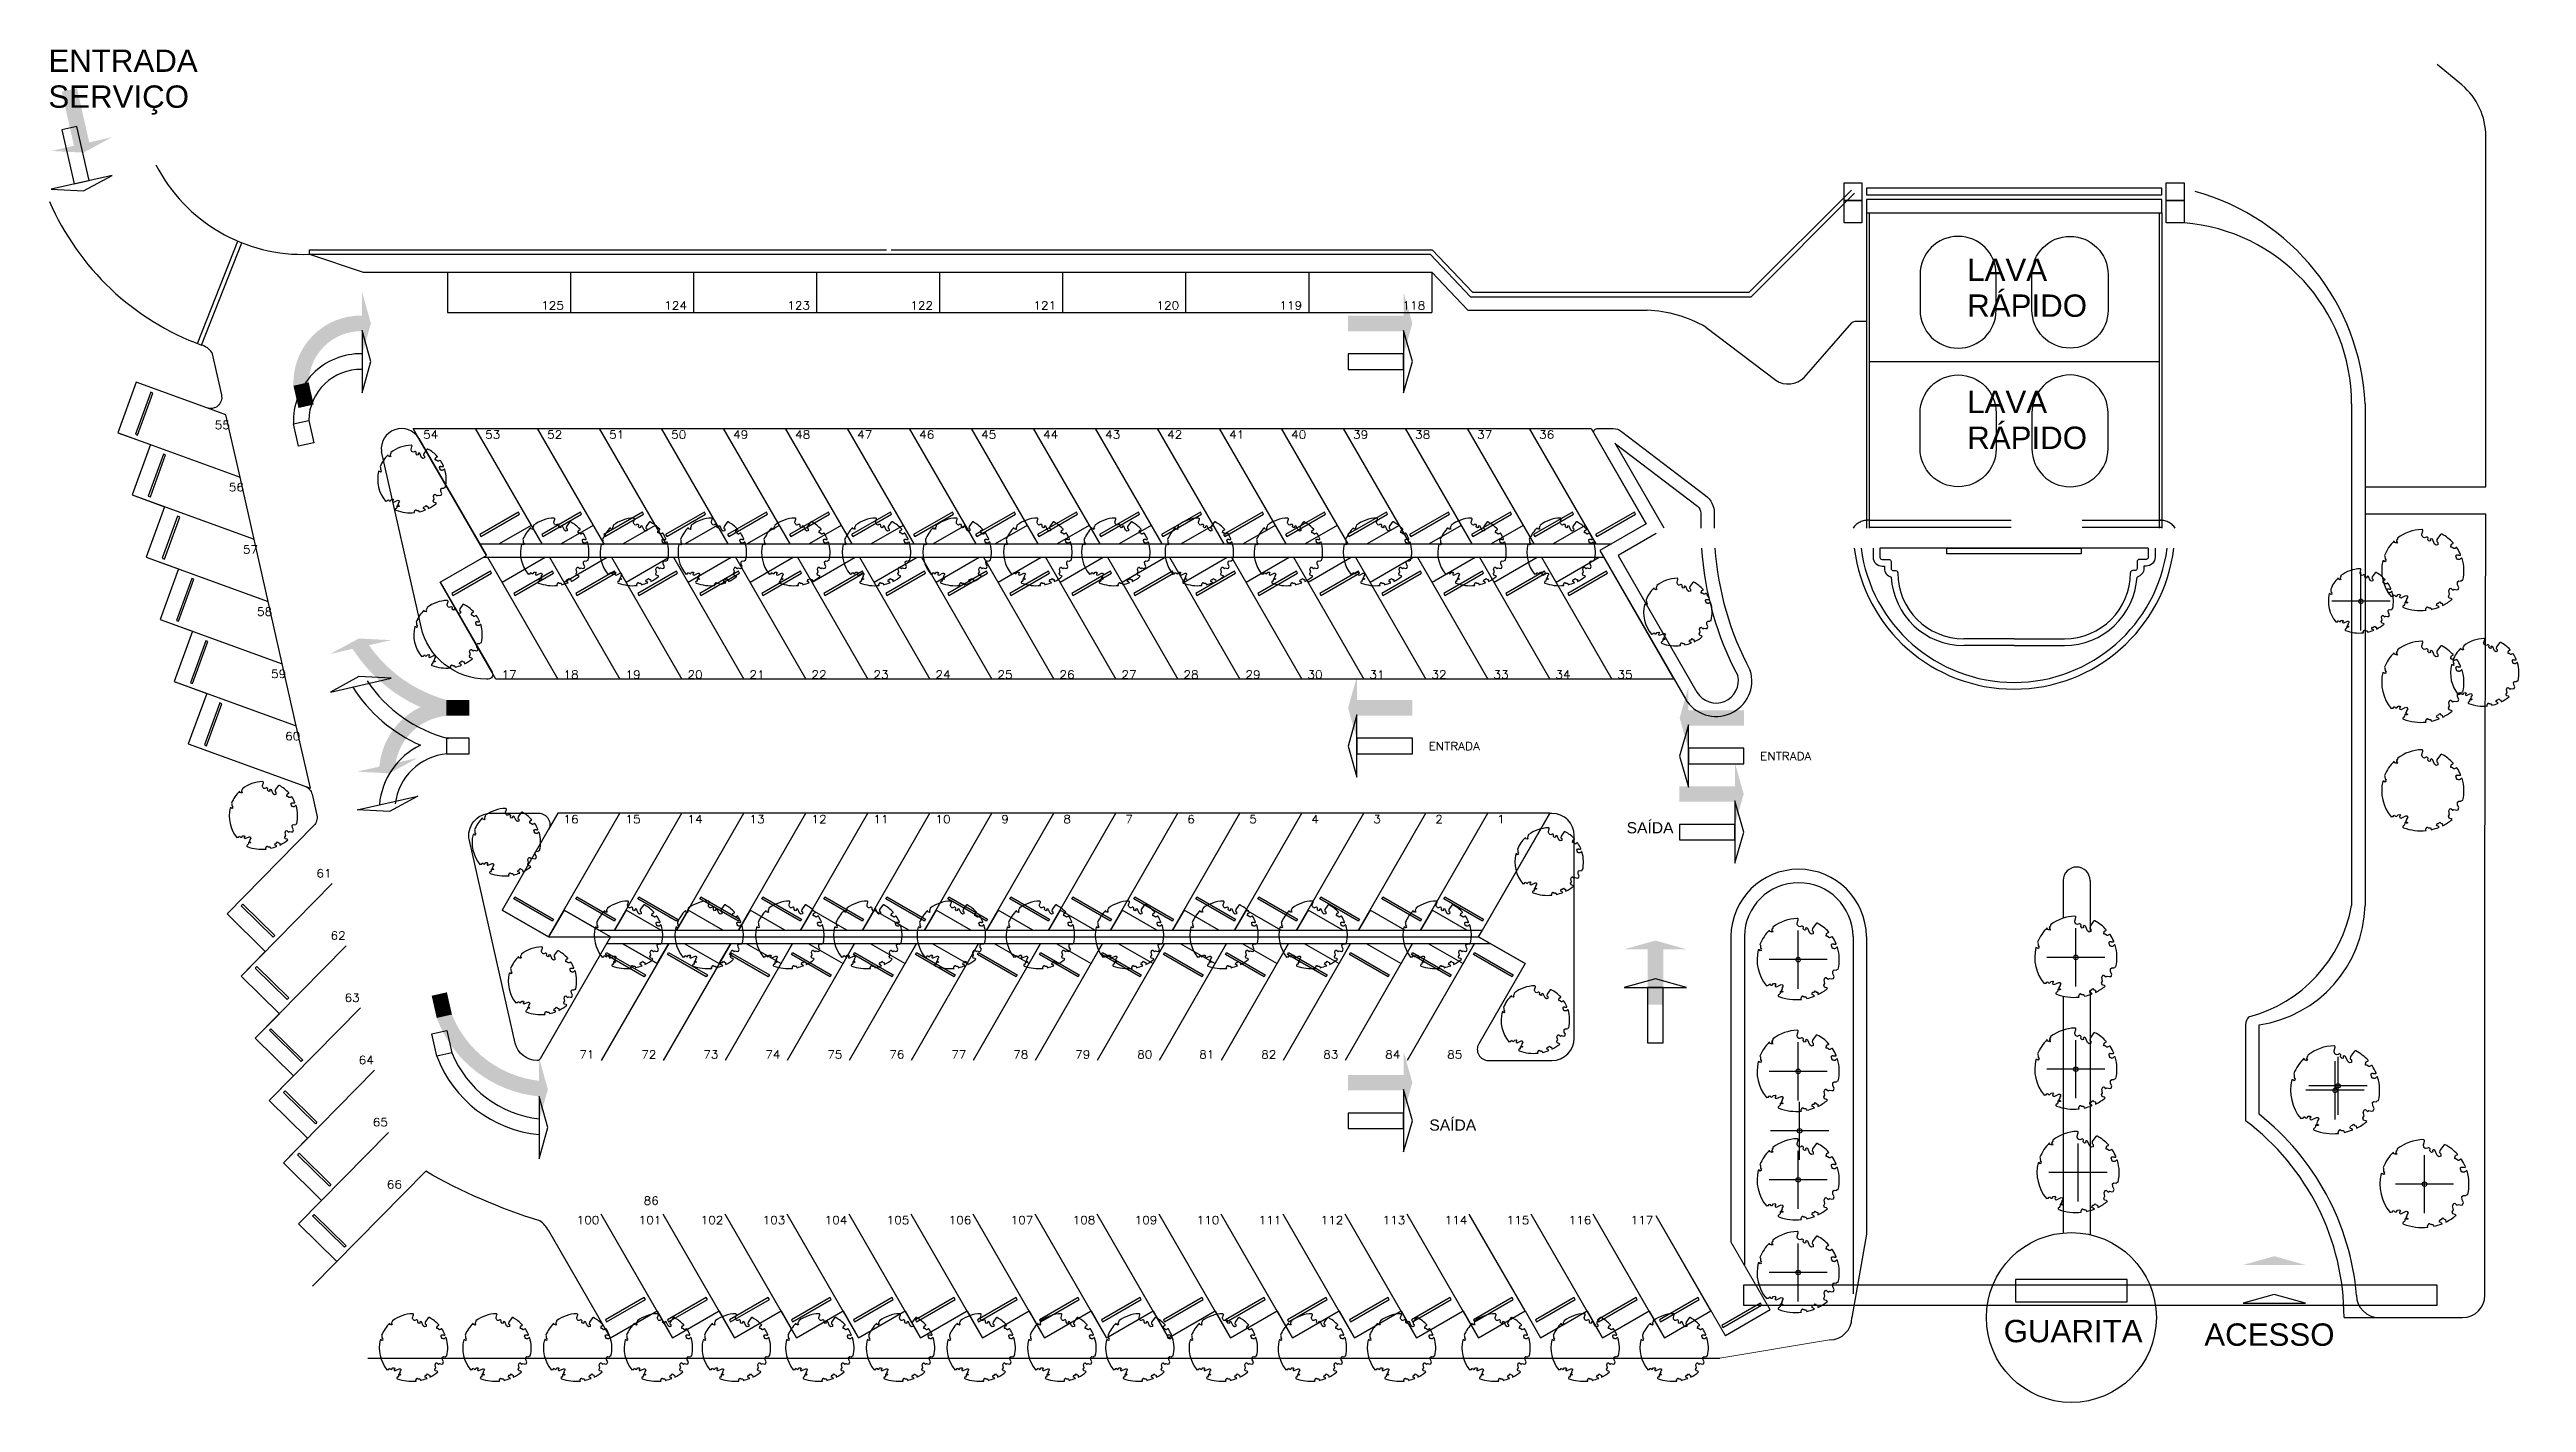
# Model space of a CAD drawing. Header units: millimetres. Extents: x -13864 to -13753, y -7338 to -7277.
import ezdxf

# ---------------------------------------------------------------- set-up
doc = ezdxf.new("R2010")
doc.units = ezdxf.units.MM
doc.linetypes.add('HIDDEN', pattern=[9.524999999999999, 6.35, -3.175])
for name, color, linetype in [('-fina', 1, 'Continuous'), ('-hatch', 1, 'Continuous'), ('a-fuente', 1, 'Continuous'), ('a-muro', 5, 'Continuous'), ('a-text', 2, 'Continuous'), ('c-edif-exst', 3, 'Continuous'), ('c-esta', 1, 'Continuous'), ('c-prop', 5, 'Continuous'), ('p-banq', 2, 'Continuous'), ('p-plnt', 1, 'Continuous')]:
    doc.layers.add(name, color=color, linetype=linetype)
doc.layers.add('textos', color=1, linetype='Continuous', lineweight=13)
doc.styles.add('ROMAND', font='romand', dxfattribs={"width": 1.1})
doc.styles.get("Standard").update_dxf_attribs({"font": 'arial.ttf'})

msp = doc.modelspace()

# ---------------------------------------------------------------- texts
at = {"layer": 'a-text', "extrusion": (0, 0.01503819103023696, 0.9998869200117272)}
for s, height, p in [('ENTRADA', 1, (-13863.9246450319, -7277.32910834955, -113.4647791180796)), ('SERVIÇO', 1, (-13863.9246450319, -7278.935520355007, -113.4647791180796)), ('LAVA', 1, (-13778.15215009261, -7286.678358264537, -113.4647791180796)), ('RÁPIDO', 1, (-13778.15215009261, -7288.284770269993, -113.4647791180796)), ('LAVA', 1, (-13778.15215009261, -7292.588841402904, -113.4647791180796)), ('RÁPIDO', 1, (-13778.15215009261, -7294.19525340836, -113.4647791180796)), ('SAÍDA', 0.5, (-13793.37675862724, -7311.386894780489, -113.4647791180796)), ('SAÍDA', 0.5, (-13802.19541251804, -7324.684271075758, -113.4647791180796)), ('GUARITA', 1, (-13776.52449021006, -7334.147173000436, -113.4647791180796)), ('ACESSO', 1, (-13767.55552198575, -7334.305603587844, -113.4647791180796))]:
    msp.add_text(s, height=height, dxfattribs=at).set_placement(p)
at = {"layer": 'a-text', "extrusion": (0, 0.01503819103023696, 0.9998869200117272), "char_height": 0.36, "attachment_point": 5, "text_direction": (1, 0, 0), "style": 'ROMAND'}
for s, insert in [('125', (-13841.38715001041, -7288.658085798769, -3.856982617305635)), ('124', (-13835.88715001041, -7288.658085798769, -3.856982617305635)), ('123', (-13830.38715001041, -7288.658085798769, -3.856982617305635)), ('122', (-13824.88715001041, -7288.658085798769, -3.856982617305635)), ('121', (-13819.38715001041, -7288.658085798769, -3.856982617305635)), ('120', (-13813.88715001041, -7288.658085798769, -3.856982617305635)), ('119', (-13808.38715001041, -7288.658085798769, -3.856982617305635)), ('118', (-13802.88715001041, -7288.658085798769, -3.856982617305635)), ('55', (-13856.14972375129, -7294.005152357456, -3.776563315130966)), ('54', (-13846.8337955597, -7294.433952281714, -3.770114210691554)), ('53', (-13844.06251426759, -7294.433952281714, -3.770114210691554)), ('52', (-13841.29123297548, -7294.433952281714, -3.770114210691554)), ('51', (-13838.51995168337, -7294.433952281714, -3.770114210691554)), ('50', (-13835.74867039126, -7294.433952281714, -3.770114210691554)), ('49', (-13832.97738909915, -7294.433952281714, -3.770114210691554)), ('48', (-13830.20610780704, -7294.433952281714, -3.770114210691554)), ('47', (-13827.43482651493, -7294.433952281714, -3.770114210691554)), ('46', (-13824.66354522282, -7294.433952281714, -3.770114210691554)), ('45', (-13821.89226393071, -7294.433952281714, -3.770114210691554)), ('44', (-13819.1209826386, -7294.433952281714, -3.770114210691554)), ('43', (-13816.34970134649, -7294.433952281714, -3.770114210691554)), ('42', (-13813.57842005438, -7294.433952281714, -3.770114210691554)), ('41', (-13810.80713876227, -7294.433952281714, -3.770114210691554)), ('40', (-13808.03585747016, -7294.433952281714, -3.770114210691554)), ('39', (-13805.26457617805, -7294.433952281714, -3.770114210691554)), ('38', (-13802.49329488594, -7294.433952281714, -3.770114210691554)), ('37', (-13799.72201359383, -7294.433952281714, -3.770114210691554)), ('36', (-13796.95073230172, -7294.433952281714, -3.770114210691554)), ('56', (-13855.52043072078, -7296.787908233549, -3.734710968012833)), ('57', (-13854.89113769025, -7299.570664109643, -3.6928586208947)), ('58', (-13854.26184465973, -7302.353419985737, -3.651006273776567)), ('59', (-13853.63255162921, -7305.13617586183, -3.609153926658434)), ('17', (-13843.33128722636, -7305.166234910044, -3.608701841827464)), ('18', (-13840.56000593425, -7305.166234910044, -3.608701841827464)), ('19', (-13837.78872464214, -7305.166234910044, -3.608701841827464)), ('20', (-13835.01744335003, -7305.166234910044, -3.608701841827464)), ('21', (-13832.24616205791, -7305.166234910044, -3.608701841827464)), ('22', (-13829.47488076581, -7305.166234910044, -3.608701841827464)), ('23', (-13826.70359947369, -7305.166234910044, -3.608701841827464)), ('24', (-13823.93231818158, -7305.166234910044, -3.608701841827464)), ('25', (-13821.16103688947, -7305.166234910044, -3.608701841827464)), ('26', (-13818.38975559736, -7305.166234910044, -3.608701841827464)), ('27', (-13815.61847430525, -7305.166234910044, -3.608701841827464)), ('28', (-13812.84719301314, -7305.166234910044, -3.608701841827464)), ('29', (-13810.07591172103, -7305.166234910044, -3.608701841827464)), ('30', (-13807.30463042892, -7305.166234910044, -3.608701841827464)), ('31', (-13804.53334913681, -7305.166234910044, -3.608701841827464)), ('32', (-13801.7620678447, -7305.166234910044, -3.608701841827464)), ('33', (-13798.99078655259, -7305.166234910044, -3.608701841827464)), ('34', (-13796.21950526048, -7305.166234910044, -3.608701841827464)), ('35', (-13793.44822396837, -7305.166234910044, -3.608701841827464)), ('60', (-13853.00325859869, -7307.918931737924, -3.567301579540302)), ('ENTRADA', (-13801.08495836371, -7308.365238904519, -3.560589168071465)), ('ENTRADA', (-13786.26486928686, -7308.812573236382, -3.553861308148211)), ('16', (-13840.56000593425, -7311.632007305916, -3.511457324971479)), ('15', (-13837.78872464214, -7311.632007305916, -3.511457324971479)), ('14', (-13835.01744335003, -7311.632007305916, -3.511457324971479)), ('13', (-13832.24616205791, -7311.632007305916, -3.511457324971479)), ('12', (-13829.47488076581, -7311.632007305916, -3.511457324971479)), ('11', (-13826.70359947369, -7311.632007305916, -3.511457324971479)), ('10', (-13823.93231818158, -7311.632007305916, -3.511457324971479)), ('9', (-13821.16103688947, -7311.632007305916, -3.511457324971479)), ('8', (-13818.38975559736, -7311.632007305916, -3.511457324971479)), ('7', (-13815.61847430525, -7311.632007305916, -3.511457324971479)), ('6', (-13812.84719301314, -7311.632007305916, -3.511457324971479)), ('5', (-13810.07591172103, -7311.632007305916, -3.511457324971479)), ('4', (-13807.30463042892, -7311.632007305916, -3.511457324971479)), ('3', (-13804.53334913681, -7311.632007305916, -3.511457324971479)), ('2', (-13801.7620678447, -7311.632007305916, -3.511457324971479)), ('1', (-13798.99078655259, -7311.632007305916, -3.511457324971479)), ('61', (-13851.60414190861, -7314.054973321972, -3.475016178397835)), ('62', (-13850.97484887809, -7316.837729198066, -3.433163831279702)), ('63', (-13850.34555584757, -7319.62048507416, -3.391311484161569)), ('64', (-13849.71626281705, -7322.403240950253, -3.349459137043436)), ('71', (-13839.8564049982, -7322.15441808563, -3.353201405990053)), ('72', (-13837.08512370609, -7322.15441808563, -3.353201405990053)), ('73', (-13834.31384241398, -7322.15441808563, -3.353201405990053)), ('74', (-13831.54256112187, -7322.15441808563, -3.353201405990053)), ('75', (-13828.77127982976, -7322.15441808563, -3.353201405990053)), ('76', (-13825.99999853765, -7322.15441808563, -3.353201405990053)), ('77', (-13823.22871724554, -7322.15441808563, -3.353201405990053)), ('78', (-13820.45743595343, -7322.15441808563, -3.353201405990053)), ('79', (-13817.68615466132, -7322.15441808563, -3.353201405990053)), ('80', (-13814.91487336921, -7322.15441808563, -3.353201405990053)), ('81', (-13812.1435920771, -7322.15441808563, -3.353201405990053)), ('82', (-13809.37231078499, -7322.15441808563, -3.353201405990053)), ('83', (-13806.60102949288, -7322.15441808563, -3.353201405990053)), ('84', (-13803.82974820077, -7322.15441808563, -3.353201405990053)), ('85', (-13801.05846690866, -7322.15441808563, -3.353201405990053)), ('65', (-13849.08696978653, -7325.185996826347, -3.307606789925303)), ('66', (-13848.45767675601, -7327.968752702441, -3.26575444280717)), ('100', (-13839.80306283543, -7329.559790724757, -3.241825403195668)), ('101', (-13837.03178154332, -7329.559790724757, -3.241825403195668)), ('86', (-13836.97843938055, -7328.692709452444, -3.254866211661923)), ('102', (-13834.26050025121, -7329.559790724757, -3.241825403195668)), ('103', (-13831.4892189591, -7329.559790724757, -3.241825403195668)), ('104', (-13828.71793766699, -7329.559790724757, -3.241825403195668)), ('105', (-13825.94665637488, -7329.559790724757, -3.241825403195668)), ('106', (-13823.17537508277, -7329.559790724757, -3.241825403195668)), ('107', (-13820.40409379066, -7329.559790724757, -3.241825403195668)), ('108', (-13817.63281249855, -7329.559790724757, -3.241825403195668)), ('109', (-13814.86153120644, -7329.559790724757, -3.241825403195668)), ('110', (-13812.09024991433, -7329.559790724757, -3.241825403195668)), ('111', (-13809.31896862222, -7329.559790724757, -3.241825403195668)), ('112', (-13806.54768733011, -7329.559790724757, -3.241825403195668)), ('113', (-13803.776406038, -7329.559790724757, -3.241825403195668)), ('114', (-13801.00512474589, -7329.559790724757, -3.241825403195668)), ('115', (-13798.23384345378, -7329.559790724757, -3.241825403195668)), ('116', (-13795.46256216167, -7329.559790724757, -3.241825403195668)), ('117', (-13792.69128086956, -7329.559790724757, -3.241825403195668))]:
    msp.add_mtext(s, dxfattribs=dict(at, insert=insert))

# ---------------------------------------------------------------- blocks, each defined once
blk = doc.blocks.new('Tree2')
blk.add_lwpolyline([(3.081083121952652, 2.028857406834135), (3.091645318446005, 2.028457409453637), (3.101211238132173, 2.027678788696335), (3.110049534045366, 2.026671448467567), (3.118428859219854, 2.025585292672616), (3.126617866689891, 2.024570225216792), (3.134885209489717, 2.023776150005389), (3.1434995406536, 2.023352970943733), (3.152729513215796, 2.02345059193712), (3.162807593246946, 2.024307290558014), (3.173821498963257, 2.026514839047621), (3.185822761617352, 2.030753383314249), (3.198862912461827, 2.037703069266271), (3.212993482749319, 2.048044042812023), (3.228266003732422, 2.062456449859866), (3.244732006663732, 2.081620436318133), (3.301435973118977, 2.160366590979194, -0.5293802227878883), (3.367571747735376, 2.158578357126444, -0.08713876942200997), (3.901538218197594, 0.8820428175224038, -0.3723405477463093), (3.839917483592124, 0.7666648092315427), (3.278864720716392, 0.5507385506139286), (3.086868111545989, 0.5733406997069039), (3.019104602427042, 0.70895359426477), (2.804520156883633, 0.7654589669972154), (2.71416881139168, 0.607243923346374), (2.781932320510656, 0.4264267306025573), (3.177219457037943, 0.1099966433008603), (3.199807293410949, -0.02561625125700573), (3.109455947918995, -0.08212162398945111), (2.98522284786754, -0.03691732580348628), (2.917459338748593, -0.1386269967218965), (3.019104602427042, -0.2968420403727379), (3.199807293410949, -0.3307452640122079, -0.5046405816137122), (3.188513375224439, -0.5793689040349648, 0.3319483222919712), (3.120749866105477, -0.7714871713252762, 0.282007838847072), (3.391803902581323, -1.008809736801538), (3.739168358345758, -0.995693338224541, -0.5121558898006725), (3.838914508057421, -1.123714999377668, -0.1607604181959594), (2.415801217888337, -3.188087902748169), (2.288582627260432, -3.1709704190196), (2.210929581442066, -3.231440469139248), (2.141904651825705, -3.1709704190196), (2.072879722209372, -3.240079047727757), (2.021111024997118, -3.101861790311442), (1.908945514370565, -3.136416104665525), (1.926201746774659, -3.343741990789997), (1.926201746774659, -3.412850619498155), (2.059994267463061, -3.428764153163545, -0.106370969344793), (0.4673939935473825, -3.972599005033825), (0.4094781502013731, -3.923433632573317), (0.3017948870755092, -3.8902745126077), (0.2355282636134106, -3.857115392642076), (0.1278450004875324, -3.84053583265926), (0.1361283284202912, -3.741058472762393), (0.02016173736165427, -3.765927812736603), (-0.0626715419659476, -3.699609572805361), (-0.1289381654280177, -3.782507372719419), (-0.07095486989870636, -3.881984732616292), (-0.08772522991775844, -3.999037919804682, -0.2362982773808749), (-3.253896564524275, -2.326404338754731, 0.1596250317494885), (-3.163160172621311, -2.131853422611666, 0.3508021785106891), (-2.997576298628239, -2.033150816100264, -0.5046405816136971), (-3.053706437812004, -1.790682932780879), (-2.882130841002585, -1.724617013567798), (-2.810817068877519, -1.550610963181636), (-2.895878705371381, -1.462854092661843), (-3.009871839175382, -1.529808234941598), (-3.108961871652888, -1.490598692181663), (-3.111305456066539, -1.353137515355357), (-2.779855629266883, -0.9703569871565207), (-2.768207889088281, -0.8693644942864154), (-2.885716399512766, -0.7301268713267319), (-3.086520580496305, -0.8245568576463711), (-3.150857226020925, -0.7808477091727326), (-3.335586513471135, -0.8378445988658427), (-3.37282731508008, -0.6316779495188172, 0.7335825464443676), (-3.439173386762981, -0.7702961048917558, -0.8616245048497871), (-3.511658951094866, -0.8755715668647781, 0.2799778283021079), (-3.760110194199505, -0.8983375400912621), (-3.762824275157733, -0.9077300164656066, -0.8270561609398827), (-3.958431395656767, -0.8895748942065183, -0.1167741133917445), (-3.657492735513934, 1.304771178846636), (-3.634628778896889, 1.284874731473636), (-3.614218394699016, 1.269981650986324), (-3.596055956387509, 1.259441574673858), (-3.579935837429623, 1.252604139825394), (-3.565652411292568, 1.248818983730089), (-3.553000051443568, 1.247435743677102), (-3.541773131349849, 1.247804056955573), (-3.53176602447865, 1.249273560854689), (-3.522758074644109, 1.251288198076537), (-3.514468507048143, 1.253669132975091), (-3.506601517239567, 1.256331835317269), (-3.498861300767196, 1.259191774869961), (-3.490952053179875, 1.262164421400115), (-3.482577970026433, 1.26516524467462), (-3.473443246855673, 1.268109714460408), (-3.463252079216453, 1.270913300524384), (-3.451804916486928, 1.273524345501897), (-3.43928722336269, 1.276022683501949), (-3.425980718368642, 1.278521021502016), (-3.412167120029729, 1.281132066479529), (-3.398128146870881, 1.283968525411922), (-3.384145517417004, 1.287143105276655), (-3.370500950193055, 1.290768513051191), (-3.357476163723923, 1.294957455712947), (-3.345329399990838, 1.299785071246887), (-3.334224994799975, 1.305176221668077), (-3.324303807413791, 1.31101819999904), (-3.315706697094775, 1.317198299262358), (-3.308574523105385, 1.323603812480556), (-3.303048144708065, 1.330122032676201), (-3.299268421165301, 1.336640252871845), (-3.297376211739554, 1.343045766090057), (-3.297427860135791, 1.349268130469909), (-3.299141647829096, 1.355405964616679), (-3.302151340737062, 1.361600152252166), (-3.306090704777283, 1.367991577098181), (-3.310593505867367, 1.374721122876537), (-3.315293509924892, 1.381929673309045), (-3.319824482867467, 1.389758112117505), (-3.323820190612672, 1.398347323023742), (-3.326994219326856, 1.407800620757044), (-3.32937943617123, 1.418071044076854), (-3.331088528555789, 1.429074062750047), (-3.332234183890485, 1.440725146543571), (-3.332929089585313, 1.452939765224315), (-3.333285933050213, 1.465633388559212), (-3.333417401695179, 1.478721486315166), (-3.333436182930178, 1.49211952825911), (-3.333408011077687, 1.505750028344025), (-3.333210808110231, 1.5195636772673), (-3.332675542912874, 1.533518209912373), (-3.331633184370652, 1.547571361162724), (-3.329914701368587, 1.561680865901778), (-3.327351062791756, 1.575804459013028), (-3.323773237525195, 1.589899875379913), (-3.319012194453926, 1.6039248498859), (-3.313337679044132, 1.617979908923232), (-3.308774543086521, 1.632736744919384), (-3.307786414952865, 1.649009841810624), (-3.312836923014991, 1.667613683533233), (-3.326389695644728, 1.689362754023449), (-3.350908361213847, 1.715071537217554), (-3.388856548094203, 1.745554517051815), (-3.442697884657584, 1.781626177462499, -0.04099741574894745), (-3.024978396074125, 2.448489135048931), (-2.958412482547622, 2.326451713302021), (-2.94398849407137, 2.182186782170675), (-2.857444563213868, 2.16776028905754), (-2.713204678451341, 2.182186782170675), (-2.669932713022583, 2.312025220188886), (-2.511268839783817, 2.384157685754559), (-2.597812770641319, 2.513996123772756), (-2.583388782165066, 2.658261054904088), (-2.797899554614453, 2.729777061879304, -0.05814040649138689), (-1.973617113945814, 3.479200409223395), (-1.923606594042802, 3.381705945417082), (-1.923606594042802, 3.159837453181794), (-1.755387498698205, 3.052728525895787), (-1.556583113290948, 3.113933627202087), (-1.243083890148732, 2.945619598609795), (-1.00604789216316, 2.991523424589502), (-0.9601699570691764, 3.08333107654893), (-1.082511117319804, 3.312850206447507), (-0.9754626021004995, 3.412308496070224), (-0.9678162795848451, 3.641827625968801), (-0.8989993769438698, 3.787189741571225), (-0.6772560239896208, 3.810141654561079), (-0.4784516385823636, 3.626526350642237), (-0.2031840280184767, 3.534718698682795), (-0.07319654525218056, 3.634176988305512), (-0.02731861015819703, 3.863696118204089), (0.05679093751410136, 3.878997393530653), (0.1110605398374034, 3.998457897301265, -0.1342797468876), (2.130482401826917, 3.385416478884977, -0.5417265781679408), (2.13156553539762, 3.31841447321618), (2.037374500968035, 3.254798116068372), (1.992328335207425, 3.216796510795646), (1.961980588643975, 3.182548634891958), (1.943555741510899, 3.151583921827523), (1.934278274041453, 3.123431805072542), (1.931372666468896, 3.09762171809723), (1.932063399026482, 3.073683094371773), (1.933574951947428, 3.051145367366416), (1.933708528715066, 3.029633547994649), (1.932572225812955, 3.009154956943334), (1.930850862974687, 2.989812492342594), (1.929229259933884, 2.971709052322566), (1.928392236424152, 2.954947535013432), (1.929024612179113, 2.939630838545298), (1.931811206932345, 2.925861861048347), (1.937436840417497, 2.913743500652686), (1.946366507441105, 2.903298101430593), (1.958185903101402, 2.894225791222667), (1.972260897569562, 2.886146143811615), (1.987957361016775, 2.878678732980148), (2.004641163614203, 2.871443132511004), (2.021678175533047, 2.864058916186863), (2.038434266944471, 2.856145657790464), (2.054275308019633, 2.847322931104486), (2.068728541863599, 2.8373446739228), (2.081966703316844, 2.826502280083758), (2.094323900153704, 2.81522150743686), (2.106134240148528, 2.803928113831574), (2.117731831075666, 2.793047857117415), (2.129450780709469, 2.783006495143866), (2.141625196824243, 2.774229785760426), (2.154589187194382, 2.767143486816579), (2.16857733409956, 2.762063160513023), (2.183426117840988, 2.758863586455249), (2.198872493225217, 2.757309348599946), (2.214653415058798, 2.757165030903835), (2.230505838148282, 2.758195217323603), (2.246166717300248, 2.760164491815928), (2.261373007321232, 2.762837438337527), (2.275861663017785, 2.765978640845091), (2.289398313965044, 2.769446244404222), (2.301863288812449, 2.773472638516182), (2.313165590977981, 2.778383773791134), (2.323214223879624, 2.784505600839253), (2.331918190935404, 2.792164070270687), (2.339186495563304, 2.801685132695624), (2.34492814118132, 2.813394738724227), (2.349052131207451, 2.827618838966643), (2.351608810279664, 2.844691270232005), (2.353213887915821, 2.864977414125192), (2.35462441485371, 2.888850538450015), (2.356597441831148, 2.916683911010324), (2.359890019585983, 2.948850799609943), (2.365259198855988, 2.985724472052695), (2.373462030379009, 3.027678196142418), (2.399000616032019, 3.130336889394727, -0.5431042967909402), (2.462441927192778, 3.152202365839429, -0.04676559277024238), (3.005350189625339, 2.639672373178001, -0.3851675971200675), (3.00456671146538, 2.586012749555067), (2.900169317124131, 2.473929507397699), (2.870193120142652, 2.435579741275717), (2.852199710974794, 2.404947344681105), (2.843976843148091, 2.380676288712195), (2.843312270190161, 2.361410544467319), (2.847993745628578, 2.345794083044836), (2.855809022990918, 2.332470875543081), (2.864545855804813, 2.320084893060411), (2.872386521357008, 2.307519408401305), (2.879091391971066, 2.294614901194805), (2.88481536372975, 2.281451152776114), (2.889713332715836, 2.268107944480462), (2.893940195012057, 2.25466505764301), (2.897650846701175, 2.241202273598986), (2.901000183865953, 2.227799373683581), (2.904143102589138, 2.214536139231996), (2.907187178733928, 2.20148847733067), (2.910050707285301, 2.188716798071098), (2.912604663008672, 2.176277637295968), (2.914720020669442, 2.164227530847967), (2.91626775503304, 2.152623014569855), (2.917118840864852, 2.141520624304292), (2.917144252930321, 2.130976895894023), (2.916214965994833, 2.12104836518175), (2.914288249131566, 2.111773237877742), (2.911666548644611, 2.103116399162545), (2.908738605145835, 2.095024404084285), (2.905893159247078, 2.087443807691045), (2.903518951560194, 2.080321165030966), (2.902004722697036, 2.073603031152132), (2.901739213269472, 2.067235961102668), (2.903111163889328, 2.061166509930672), (2.906417376463658, 2.055363061428892), (2.911586898080323, 2.049881314368562), (2.918456837122385, 2.044798796265539), (2.926864301972877, 2.040193034635664), (2.936646401014876, 2.036141556994806), (2.947640242631429, 2.032721890858838), (2.959682935205556, 2.030011563743585), (2.972611587120333, 2.028088103164933), (2.986249038745719, 2.026987096191604), (3.000361058399129, 2.026576368103903), (3.014699146384963, 2.02668180373503), (3.029014803007563, 2.027129287918129), (3.04305952857127, 2.027744705486413), (3.056584823380469, 2.028353941273053), (3.069342187739458, 2.028782880111237)], format="xyb", close=True)

# ---------------------------------------------------------------- hatches: boundary and pattern name
at = {"layer": '-fina', "extrusion": (0, 0.01503819103023696, 0.9998869200117272)}
for points in [[(-13863.32655741195, -7279.921284733949), (-13862.77926020977, -7282.341725881622), (-13862.09913025847, -7282.187938535945), (-13862.64642746065, -7279.767497388272)], [(-13861.08029148025, -7281.957564162527), (-13863.79809898799, -7282.572100255039), (-13862.35276905263, -7282.647055039613)], [(-13849.90107693448, -7290.633968802961), (-13849.90107693448, -7289.936547134129, 0.431693942048459), (-13852.96946238335, -7293.074488830459), (-13852.28933243205, -7292.920701484783, -0.4128794090856414)], [(-13849.90107693448, -7288.892054602008), (-13849.90107693448, -7291.678473855833), (-13849.50920479047, -7290.285264228921)], [(-13803.34624904128, -7288.892054602008), (-13803.34624904128, -7291.678473855833), (-13802.95437689726, -7290.285264228921)], [(-13805.82779484518, -7290.633914231913), (-13803.34624904128, -7290.633914231913), (-13803.34624904128, -7289.936614225928), (-13805.82779484518, -7289.936614225928)], [(-13852.28933243205, -7292.920701484783), (-13852.06470054124, -7293.914143931467), (-13852.74483049254, -7294.067931277144), (-13852.96946238335, -7293.074488830459)], [(-13851.31912454053, -7305.067098537887), (-13848.6013170328, -7304.452562445374), (-13850.04664696816, -7304.3776076608)], [(-13805.43592270117, -7308.878473855832), (-13805.43592270117, -7306.092054602009), (-13805.82779484518, -7307.485264228921)], [(-13790.61583362432, -7309.325858777976), (-13790.61583362432, -7306.539439524153), (-13791.00770576834, -7307.932649151065)], [(-13846.12957153055, -7307.833914231913), (-13845.11104937505, -7307.833914231913), (-13845.11104937505, -7307.136614225928), (-13846.12957153055, -7307.136614225928)], [(-13805.43592270117, -7307.833914231913), (-13802.95437689726, -7307.833914231913), (-13802.95437689726, -7307.136614225928), (-13805.43592270117, -7307.136614225928)], [(-13790.61583362432, -7308.281299154057), (-13788.13428782042, -7308.281299154057), (-13788.13428782042, -7307.583999148073), (-13790.61583362432, -7307.583999148073)], [(-13850.12829961288, -7310.333563710868), (-13847.41049210515, -7309.719027618356), (-13848.68296967753, -7310.408518495443)], [(-13788.536255043, -7309.939764336022), (-13788.536255043, -7312.726183589846), (-13788.14438289898, -7311.332973962934)], [(-13791.0178008469, -7311.681623965927), (-13788.536255043, -7311.681623965927), (-13788.536255043, -7310.984323959941), (-13791.0178008469, -7310.984323959941)], [(-13793.48156448214, -7318.279311027111), (-13790.69514522832, -7318.279311027111), (-13792.08835485523, -7317.887438883095)], [(-13791.73970485224, -7320.760856831013), (-13791.73970485224, -7318.279311027111), (-13792.43700485822, -7318.279311027111), (-13792.43700485822, -7320.760856831013)], [(-13846.11087477829, -7320.202855752265), (-13845.88624288748, -7321.19629819895), (-13846.56637283878, -7321.350085544626), (-13846.79100472959, -7320.356643097942)], [(-13845.88624288748, -7321.19629819895), (-13846.56637283878, -7321.350085544626, 0.2871567109385593), (-13841.98871406181, -7324.859638465692), (-13841.98871406181, -7324.158671623942, -0.2765471127889718)], [(-13803.34624904128, -7322.850771018762), (-13803.34624904128, -7325.637190272586), (-13802.95437689726, -7324.243980645674)], [(-13841.98871406181, -7323.152308639853), (-13841.98871406181, -7325.938727893677), (-13841.5968419178, -7324.545518266765)], [(-13805.82779484518, -7324.592630648666), (-13803.34624904128, -7324.592630648666), (-13803.34624904128, -7323.895330642681), (-13805.82779484518, -7323.895330642681)], [(-13764.42743646307, -7332.005676833181), (-13765.82064608998, -7332.397548977197), (-13763.03422683615, -7332.397548977197)]]:
    msp.add_hatch(color=256, dxfattribs=at).paths.add_polyline_path(points)
h = msp.add_hatch(color=256, dxfattribs=at)
h.paths.add_polyline_path([(-13847.2918745734, -7307.447079195582, 0.006587997605051084), (-13847.36879149678, -7307.485264228921), (-13846.12957153055, -7307.485264228921), (-13846.12957153055, -7307.136614225928), (-13846.08438994585, -7307.136614225928, -0.1767412213025302), (-13849.5945426922, -7304.677145317402), (-13849.96022078667, -7304.75983049163), (-13849.77321211493, -7305.586882927199, 0.1129894515024487)])
h.paths.add_polyline_path([(-13848.94162233283, -7309.264618019884), (-13848.76939585902, -7310.026295664612), (-13848.40466577807, -7309.943824850129, -0.3371435448238344), (-13846.12957153055, -7307.835363997387), (-13846.12957153055, -7307.485264228921), (-13847.36879149678, -7307.485264228921, 0.1886686652510347)])
h.paths.add_polyline_path([(-13849.77321211493, -7305.586882927199), (-13849.96022078667, -7304.75983049163), (-13850.32306388821, -7304.841874632425, 0.03334789221697729)])
h.paths.add_polyline_path([(-13848.94162233283, -7309.264618019884, 0.066519961782397), (-13849.12839302826, -7310.107470183773), (-13848.76939585902, -7310.026295664612)])

# ---------------------------------------------------------------- linework, layer by layer
at = {"layer": '-fina', "extrusion": (0, 0.01503819103023696, 0.9998869200117272), "elevation": -113.4647791180796}
for points in [[(-13863.32655741195, -7279.921284733949), (-13862.77926020977, -7282.341725881623), (-13862.09913025847, -7282.187938535945), (-13862.64642746065, -7279.767497388273)], [(-13862.35276905263, -7282.647055039614), (-13861.08029148025, -7281.957564162528), (-13863.79809898799, -7282.57210025504)], [(-13849.50920479047, -7290.285264228922), (-13849.90107693448, -7288.89205460201), (-13849.90107693448, -7291.678473855834)], [(-13802.95437689726, -7290.285264228922), (-13803.34624904128, -7288.89205460201), (-13803.34624904128, -7291.678473855834)], [(-13805.82779484518, -7290.633914231914), (-13803.34624904128, -7290.633914231914), (-13803.34624904128, -7289.93661422593), (-13805.82779484518, -7289.93661422593)], [(-13852.28933243205, -7292.920701484783), (-13852.06470054124, -7293.914143931468), (-13852.74483049254, -7294.067931277143), (-13852.96946238335, -7293.074488830459)], [(-13850.04664696816, -7304.377607660801), (-13851.31912454053, -7305.067098537887), (-13848.6013170328, -7304.452562445374)], [(-13805.82779484518, -7307.485264228921), (-13805.43592270117, -7308.878473855833), (-13805.43592270117, -7306.092054602009)], [(-13791.00770576834, -7307.932649151066), (-13790.61583362432, -7309.325858777977), (-13790.61583362432, -7306.539439524153)], [(-13846.12957153055, -7307.833914231914), (-13845.11104937505, -7307.833914231914), (-13845.11104937505, -7307.136614225928), (-13846.12957153055, -7307.136614225928)], [(-13805.43592270117, -7307.833914231914), (-13802.95437689726, -7307.833914231914), (-13802.95437689726, -7307.136614225928), (-13805.43592270117, -7307.136614225928)], [(-13790.61583362432, -7308.281299154058), (-13788.13428782042, -7308.281299154058), (-13788.13428782042, -7307.583999148073), (-13790.61583362432, -7307.583999148073)], [(-13848.68296967753, -7310.408518495444), (-13850.12829961288, -7310.333563710868), (-13847.41049210515, -7309.719027618357)], [(-13788.14438289898, -7311.332973962934), (-13788.536255043, -7309.939764336022), (-13788.536255043, -7312.726183589846)], [(-13791.0178008469, -7311.681623965927), (-13788.536255043, -7311.681623965927), (-13788.536255043, -7310.984323959941), (-13791.0178008469, -7310.984323959941)], [(-13792.08835485523, -7317.887438883095), (-13793.48156448214, -7318.279311027111), (-13790.69514522832, -7318.279311027111)], [(-13791.73970485224, -7320.760856831014), (-13791.73970485224, -7318.279311027111), (-13792.43700485822, -7318.279311027111), (-13792.43700485822, -7320.760856831014)], [(-13846.11087477829, -7320.202855752266), (-13845.88624288748, -7321.196298198951), (-13846.56637283878, -7321.350085544627), (-13846.79100472959, -7320.356643097942)], [(-13802.95437689726, -7324.243980645675), (-13803.34624904128, -7322.850771018763), (-13803.34624904128, -7325.637190272587)], [(-13841.5968419178, -7324.545518266766), (-13841.98871406181, -7323.152308639854), (-13841.98871406181, -7325.938727893678)], [(-13805.82779484518, -7324.592630648668), (-13803.34624904128, -7324.592630648668), (-13803.34624904128, -7323.895330642683), (-13805.82779484518, -7323.895330642683)], [(-13764.42743646307, -7332.005676833182), (-13765.82064608998, -7332.397548977198), (-13763.03422683615, -7332.397548977198)]]:
    msp.add_lwpolyline(points, close=True, dxfattribs=at)
for points in [[(-13782.65761446481, -7283.635264228921), (-13782.65761446481, -7297.735264228922)], [(-13782.53761446481, -7283.635264228921), (-13782.53761446481, -7297.735264228922)], [(-13769.57761446481, -7283.635264228921), (-13769.57761446481, -7297.735264228922)], [(-13769.45761446481, -7283.635264228921), (-13769.45761446481, -7297.735264228922)], [(-13857.26483577123, -7289.474617713662), (-13855.45757516251, -7284.902966317406)], [(-13857.07884172913, -7289.548144690371), (-13855.27158112042, -7284.976493294115)], [(-13782.53761446481, -7290.285264228922), (-13769.57761446481, -7290.285264228922)], [(-13773.86350091642, -7313.494060621587), (-13773.86350091642, -7315.184442848441)], [(-13772.66350091641, -7313.494060621587), (-13772.66350091641, -7315.789567026144)], [(-13773.86350091642, -7318.672107381634), (-13773.86350091641, -7329.25991955725)], [(-13772.66350091641, -7318.427845667323), (-13772.66115042368, -7329.335135982747)]]:
    msp.add_lwpolyline(points, dxfattribs=at)
for points in [[(-13778.55761446481, -7284.685264228921), (-13778.55761446481, -7284.685264228921, 0.414213562373095), (-13780.25761446481, -7286.385264228921), (-13780.25761446481, -7287.985264228921, 0.4142135623730924), (-13778.55761446481, -7289.685264228921), (-13778.55761446481, -7289.685264228921, 0.414213562373095), (-13776.85761446481, -7287.985264228921), (-13776.85761446481, -7286.38526422892, 0.4142135623730924)], [(-13773.55761446481, -7284.685264228921), (-13773.55761446481, -7284.685264228921, -0.414213562373095), (-13771.85761446481, -7286.385264228921), (-13771.85761446481, -7287.985264228921, -0.4142135623730924), (-13773.55761446481, -7289.685264228921), (-13773.55761446481, -7289.685264228921, -0.414213562373095), (-13775.2576144648, -7287.985264228921), (-13775.2576144648, -7286.38526422892, -0.4142135623730924)], [(-13778.55761446481, -7295.885264228921), (-13778.55761446481, -7295.885264228921, -0.414213562373095), (-13780.25761446481, -7294.185264228921), (-13780.25761446481, -7292.585264228921, -0.4142135623730924), (-13778.55761446481, -7290.885264228921), (-13778.55761446481, -7290.885264228921, -0.414213562373095), (-13776.85761446481, -7292.585264228921), (-13776.85761446481, -7294.185264228921, -0.4142135623730924)], [(-13773.55761446481, -7295.885264228921), (-13773.55761446481, -7295.885264228921, 0.414213562373095), (-13771.85761446481, -7294.185264228921), (-13771.85761446481, -7292.585264228921, 0.4142135623730924), (-13773.55761446481, -7290.885264228921), (-13773.55761446481, -7290.885264228921, 0.414213562373095), (-13775.2576144648, -7292.585264228921), (-13775.2576144648, -7294.185264228921, 0.4142135623730924)]]:
    msp.add_lwpolyline(points, format="xyb", close=True, dxfattribs=at)
at = {"layer": '-fina', "linetype": 'HIDDEN', "ltscale": 0.5, "extrusion": (0, 0.01503819103023696, 0.9998869200117272), "elevation": -113.4647791180796}
msp.add_lwpolyline([(-13761.30818343969, -7333.04216366036), (-13759.75136726913, -7333.04216366036)], dxfattribs=at)
at = {"layer": '-fina', "extrusion": (0, 0.01503819103023696, 0.9998869200117272)}
for centre, radius, start, end in [((-13849.95670133697, -7292.951312061105, -113.4647791180796), 3.015278036777324, 88.80633993757101, 182.3412346488936), ((-13849.9466158477, -7292.976917247541, -113.4647791180796), 2.343390963235531, 89.06231075467373, 178.6253958447598), ((-13844.46922629944, -7301.096874969579, -113.4647791180796), 6.949276004769961, 212.6091292795608, 246.0349849090574), ((-13844.46922629944, -7301.096874969579, -113.4647791180796), 6.25197599878499, 213.7066253104816, 255.4311266665955), ((-13845.88135800763, -7310.384872873718, -113.4647791180796), 3.258863095866041, 115.646959144571, 175.1169288189905), ((-13845.88135800763, -7310.384872873718, -113.4647791180796), 2.56156308988107, 94.89272982129735, 172.9224072416124), ((-13773.26350091642, -7313.494060621587, -113.4647791180796), 0.5999999999999943, 0, 180), ((-13841.47405788294, -7319.448156834403, -113.4647791180796), 5.435899596961399, 200.4801573707137, 264.5672545007), ((-13841.46428674853, -7319.423561566537, -113.4647791180796), 4.764062474680217, 201.8455637168635, 263.6800810381181)]:
    msp.add_arc(centre, radius, start, end, dxfattribs=at)
at = {"layer": '-hatch', "extrusion": (0, 0.01503819103023696, 0.9998869200117272), "elevation": -113.4647791180796}
for points in [[(-13852.84180410011, -7306.585167395314), (-13855.35897622219, -7295.452885052582), (-13855.98826925271, -7292.669814466899), (-13856.84897642775, -7292.356542674766), (-13859.99540081728, -7291.211337852606), (-13860.81624916127, -7293.466600142493), (-13859.36610778677, -7293.99440843829), (-13860.18695613075, -7296.249670728176), (-13858.73681475624, -7296.777479023973), (-13859.55766310023, -7299.032741313859), (-13858.10752172572, -7299.560549609655), (-13858.92837006971, -7301.815811899542), (-13857.4782286952, -7302.343620195338), (-13858.29907703918, -7304.598882485225), (-13856.84893566468, -7305.126690781022), (-13857.66978400866, -7307.381953070908), (-13852.45644949451, -7309.279451655331), (-13852.21251106959, -7309.368237980997)], [(-13844.84067772279, -7293.285264228921), (-13797.72889575692, -7293.285264228921), (-13794.95761446481, -7293.285264228921), (-13792.50046406561, -7297.541173562166), (-13794.57892503469, -7298.741173562166), (-13791.26257274199, -7304.485264228921), (-13794.0338540341, -7304.485264228921), (-13841.14563599998, -7304.485264228921), (-13843.91691729209, -7304.485264228921), (-13846.41691729209, -7300.155137209999), (-13844.338456323, -7298.955137209999), (-13847.36107996675, -7293.719799486863), (-13847.6119590149, -7293.285264228921)], [(-13841.57864870187, -7311.235264228922), (-13843.64563599998, -7314.815391247844), (-13841.56717503089, -7316.015391247843), (-13799.99795564924, -7316.015391247843), (-13799.82475056848, -7315.715391247843), (-13796.8254103649, -7310.520381626049), (-13796.80513532621, -7310.485264228922), (-13799.57641661832, -7310.485264228922), (-13838.37435470786, -7310.485264228922), (-13841.14563599998, -7310.485264228922), (-13841.57864870187, -7311.235264228922)]]:
    msp.add_lwpolyline(points, close=True, dxfattribs=at)
at = {"layer": 'a-fuente', "linetype": 'HIDDEN', "extrusion": (0, 0.01503819103023696, 0.9998869200117272), "elevation": -113.4647791180796}
for points in [[(-13782.53761446481, -7297.385264228921), (-13769.47429126683, -7297.385264228921)], [(-13782.53761446481, -7297.685264228921), (-13769.47429126683, -7297.685264228921)]]:
    msp.add_lwpolyline(points, dxfattribs=at)
at = {"layer": 'a-fuente', "extrusion": (0, 0.01503819103023696, 0.9998869200117272), "elevation": -113.4647791180796}
for points in [[(-13782.35761446481, -7298.63526422892), (-13782.35761446481, -7299.035264228921, 0.4142135623733614), (-13781.95761446481, -7299.435264228921), (-13781.85761446481, -7299.435264228921), (-13781.85761446481, -7299.535264228921, 0.3459483070591146), (-13781.55213334303, -7299.923936560918, 0.3459483070591146)], [(-13782.05761446481, -7298.63526422892), (-13782.05761446481, -7299.035264228921, 0.414213562373095), (-13781.95761446481, -7299.13526422892), (-13781.65761446481, -7299.13526422892, -0.414213562373095), (-13781.55761446481, -7299.235264228922), (-13781.55761446481, -7299.535264228921, 0.414213562373095), (-13781.45761446481, -7299.635264228921), (-13781.35761446481, -7299.635264228921, -0.414213562373095), (-13781.2576144648, -7299.735264228922)], [(-13770.05761446481, -7298.63526422892), (-13770.05761446481, -7299.035264228921, -0.414213562373095), (-13770.15761446481, -7299.13526422892), (-13770.45761446481, -7299.13526422892, 0.414213562373095), (-13770.55761446481, -7299.235264228922), (-13770.55761446481, -7299.535264228921, -0.414213562373095), (-13770.65761446481, -7299.635264228921), (-13770.75761446481, -7299.635264228921, 0.414213562373095), (-13770.85761446481, -7299.735264228922)], [(-13769.7576144648, -7298.63526422892), (-13769.7576144648, -7299.035264228921, -0.4142135623733614), (-13770.15761446481, -7299.435264228921), (-13770.2576144648, -7299.435264228921), (-13770.2576144648, -7299.535264228921, -0.3459483070591146), (-13770.56309558658, -7299.923936560918, -0.3459483070591146)]]:
    msp.add_lwpolyline(points, format="xyb", dxfattribs=at)
for points in [[(-13770.05761446481, -7298.63526422892), (-13782.05761446481, -7298.63526422892)], [(-13776.05761446481, -7302.685264228921), (-13778.30761446481, -7302.685264228921)], [(-13776.05761446481, -7302.985264228921), (-13778.30761446481, -7302.985264228921)], [(-13776.05761446481, -7302.685264228921), (-13773.80761446481, -7302.685264228921)], [(-13776.05761446481, -7302.985264228921), (-13773.80761446481, -7302.985264228921)]]:
    msp.add_lwpolyline(points, dxfattribs=at)
msp.add_lwpolyline([(-13779.05761446481, -7298.63526422892), (-13773.05761446481, -7298.63526422892), (-13773.05761446481, -7298.885264228921), (-13779.05761446481, -7298.885264228921)], close=True, dxfattribs=at)
at = {"layer": 'a-fuente', "linetype": 'HIDDEN', "extrusion": (0, 0.01503819103023696, 0.9998869200117272)}
for centre, start, end in [((-13782.58927606379, -7298.194560368142, -113.4647791180796), 86.34746707450634, 145.502335940587), ((-13769.52595286582, -7298.194560368142, -113.4647791180796), 34.49766405941305, 93.65253292549365)]:
    msp.add_arc(centre, 0.8109433776594268, start, end, dxfattribs=at)
at = {"layer": 'a-fuente', "extrusion": (0, 0.01503819103023696, 0.9998869200117272)}
for centre, radius, start, end in [((-13778.30761446481, -7299.735264228922, -113.4647791180796), 2.950000000000017, 180, 270), ((-13773.80761446481, -7299.735264228922, -113.4647791180796), 2.950000000000017, 270, 0), ((-13778.30761446481, -7299.735264228922, -113.4647791180796), 3.250000000000017, 183.3280644698938, 270), ((-13773.80761446481, -7299.735264228922, -113.4647791180796), 3.250000000000017, 270, 356.6719355301062)]:
    msp.add_arc(centre, radius, start, end, dxfattribs=at)
at = {"layer": 'a-muro', "extrusion": (0, 0.01503819103023696, 0.9998869200117272), "elevation": -113.4647791180796}
for points in [[(-13783.32832514292, -7282.614553550802), (-13787.89903582104, -7287.185264228921)], [(-13783.18690378669, -7282.75597490704), (-13787.81619310857, -7287.385264228922)], [(-13852.2576144648, -7285.285264228922), (-13826.45761446481, -7285.285264228922)], [(-13852.2576144648, -7285.485264228921), (-13852.2576144648, -7285.285264228922)], [(-13852.2576144648, -7285.485264228921), (-13802.15761446481, -7285.485264228921)], [(-13826.2576144648, -7285.285264228922), (-13802.0715881, -7285.285264228922)], [(-13800.35761446481, -7287.385264228922), (-13802.15761446481, -7285.485264228921)], [(-13800.2715881, -7287.185264228921), (-13802.0715881, -7285.285264228922)], [(-13800.35761446481, -7287.385264228922), (-13787.81619310857, -7287.385264228922)], [(-13800.2715881, -7287.185264228921), (-13787.89903582104, -7287.185264228921)]]:
    msp.add_lwpolyline(points, dxfattribs=at)
at = {"layer": 'c-edif-exst', "extrusion": (0, 0.01503819103023696, 0.9998869200117272)}
for points, elevation in [([(-13782.85761446481, -7283.085264228921), (-13783.65761446481, -7283.085264228921), (-13783.65761446481, -7282.285264228921), (-13782.85761446481, -7282.285264228921)], -113.4647791180796), ([(-13782.85761446481, -7284.085264228921), (-13783.65761446481, -7284.085264228921), (-13783.65761446481, -7283.085264228921), (-13782.85761446481, -7283.085264228921)], -113.4647791180796), ([(-13782.65761446481, -7282.835264228922), (-13769.45761446481, -7282.835264228922), (-13769.45761446481, -7282.53526422892), (-13782.65761446481, -7282.53526422892)], -113.4647791180796), ([(-13782.65761446481, -7283.635264228921), (-13769.45761446481, -7283.635264228921), (-13769.45761446481, -7283.035264228921), (-13782.65761446481, -7283.035264228921)], -113.4647791180796), ([(-13768.45761446481, -7283.085264228921), (-13769.2576144648, -7283.085264228921), (-13769.2576144648, -7282.285264228921), (-13768.45761446481, -7282.285264228921)], -113.4647791180796), ([(-13768.45761446481, -7284.085264228921), (-13769.2576144648, -7284.085264228921), (-13769.2576144648, -7283.085264228921), (-13768.45761446481, -7283.085264228921)], -113.4647791180796), ([(-13788.1519398642, -7332.492163660358), (-13757.1519398642, -7332.492163660358), (-13757.1519398642, -7331.592163660359), (-13788.1519398642, -7331.592163660359)], -113.4647791180797)]:
    msp.add_lwpolyline(points, close=True, dxfattribs=dict(at, elevation=elevation))
at = {"layer": 'c-esta', "extrusion": (0, 0.01503819103023696, 0.9998869200117272), "elevation": -113.4647791180796}
for points in [[(-13846.08846985051, -7286.285264228921), (-13846.08846985051, -7288.085264228921)], [(-13840.58846985051, -7286.285264228921), (-13840.58846985051, -7288.085264228921)], [(-13835.08846985051, -7286.285264228921), (-13835.08846985051, -7288.085264228921)], [(-13829.58846985051, -7286.285264228921), (-13829.58846985051, -7288.085264228921)], [(-13824.08846985051, -7286.285264228921), (-13824.08846985051, -7288.085264228921)], [(-13818.58846985051, -7286.285264228921), (-13818.58846985051, -7288.085264228921)], [(-13813.08846985051, -7286.285264228921), (-13813.08846985051, -7288.085264228921)], [(-13807.58846985051, -7286.285264228921), (-13807.58846985051, -7288.085264228921)], [(-13802.08846985051, -7286.285264228921), (-13802.08846985051, -7288.085264228921)], [(-13846.08846985051, -7288.085264228921), (-13802.08846985051, -7288.085264228921)], [(-13860.755826604, -7293.488592154818), (-13855.35897622219, -7295.452885052582)], [(-13844.84067772279, -7293.285264228921), (-13841.86391208132, -7298.441173562167)], [(-13842.06939643068, -7293.285264228921), (-13839.09263078921, -7298.441173562167)], [(-13839.29811513857, -7293.285264228921), (-13836.3213494971, -7298.441173562167)], [(-13836.52683384646, -7293.285264228921), (-13833.55006820499, -7298.441173562167)], [(-13833.75555255435, -7293.285264228921), (-13830.77878691288, -7298.441173562167)], [(-13830.98427126224, -7293.285264228921), (-13828.00750562077, -7298.441173562167)], [(-13828.21298997013, -7293.285264228921), (-13825.23622432866, -7298.441173562167)], [(-13825.44170867802, -7293.285264228921), (-13822.46494303655, -7298.441173562167)], [(-13822.67042738591, -7293.285264228921), (-13819.69366174444, -7298.441173562167)], [(-13819.8991460938, -7293.285264228921), (-13816.92238045233, -7298.441173562167)], [(-13817.12786480169, -7293.285264228921), (-13814.15109916022, -7298.441173562167)], [(-13814.35658350958, -7293.285264228921), (-13811.37981786811, -7298.441173562167)], [(-13811.58530221747, -7293.285264228921), (-13808.608536576, -7298.441173562167)], [(-13808.81402092536, -7293.285264228921), (-13805.83725528389, -7298.441173562167)], [(-13806.04273963325, -7293.285264228921), (-13803.06597399178, -7298.441173562167)], [(-13803.27145834114, -7293.285264228921), (-13800.29469269967, -7298.441173562167)], [(-13800.50017704903, -7293.285264228921), (-13797.52341140756, -7298.441173562167)], [(-13797.72889575692, -7293.285264228921), (-13794.75213011545, -7298.441173562167)], [(-13860.18695613075, -7296.249670728176), (-13854.72968319167, -7298.235955638264)], [(-13842.34067772279, -7297.615391247843), (-13843.77097464719, -7298.441173562167)], [(-13839.56939643068, -7297.615391247843), (-13840.99969335508, -7298.441173562167)], [(-13836.79811513857, -7297.615391247843), (-13838.22841206297, -7298.441173562167)], [(-13834.02683384646, -7297.615391247843), (-13835.45713077086, -7298.441173562167)], [(-13831.25555255435, -7297.615391247843), (-13832.68584947875, -7298.441173562167)], [(-13828.48427126224, -7297.615391247843), (-13829.91456818664, -7298.441173562167)], [(-13825.71298997013, -7297.615391247843), (-13827.14328689453, -7298.441173562167)], [(-13822.94170867802, -7297.615391247843), (-13824.37200560242, -7298.441173562167)], [(-13820.17042738591, -7297.615391247843), (-13821.60072431031, -7298.441173562167)], [(-13817.3991460938, -7297.615391247843), (-13818.8294430182, -7298.441173562167)], [(-13814.62786480169, -7297.615391247843), (-13816.05816172609, -7298.441173562167)], [(-13811.85658350958, -7297.615391247843), (-13813.28688043398, -7298.441173562167)], [(-13809.08530221747, -7297.615391247843), (-13810.51559914187, -7298.441173562167)], [(-13806.31402092536, -7297.615391247843), (-13807.74431784976, -7298.441173562167)], [(-13803.54273963325, -7297.615391247843), (-13804.97303655765, -7298.441173562167)], [(-13800.77145834114, -7297.615391247843), (-13802.20175526554, -7298.441173562167)], [(-13798.00017704903, -7297.615391247843), (-13799.43047397343, -7298.441173562167)], [(-13795.22889575692, -7297.615391247843), (-13796.65919268132, -7298.441173562167)], [(-13844.63519337343, -7298.441173562167), (-13794.05930979242, -7298.441173562167)], [(-13859.55766310023, -7299.032741313859), (-13854.10039016115, -7301.019026223948)], [(-13844.48747565625, -7299.041173562166), (-13794.40571995393, -7299.041173562166)], [(-13844.28878321192, -7299.041173562166), (-13841.14563599998, -7304.485264228921)], [(-13843.64563599998, -7300.155137209999), (-13841.71619436415, -7299.041173562166)], [(-13841.51750191981, -7299.041173562166), (-13838.37435470786, -7304.485264228921)], [(-13840.87435470786, -7300.155137209999), (-13838.94491307203, -7299.041173562166)], [(-13838.7462206277, -7299.041173562166), (-13835.60307341576, -7304.485264228921)], [(-13838.10307341576, -7300.155137209999), (-13836.17363177993, -7299.041173562166)], [(-13835.97493933559, -7299.041173562166), (-13832.83179212364, -7304.485264228921)], [(-13835.33179212364, -7300.155137209999), (-13833.40235048782, -7299.041173562166)], [(-13833.20365804348, -7299.041173562166), (-13830.06051083154, -7304.485264228921)], [(-13832.56051083154, -7300.155137209999), (-13830.6310691957, -7299.041173562166)], [(-13830.43237675137, -7299.041173562166), (-13827.28922953942, -7304.485264228921)], [(-13829.78922953942, -7300.155137209999), (-13827.8597879036, -7299.041173562166)], [(-13827.66109545926, -7299.041173562166), (-13824.51794824731, -7304.485264228921)], [(-13827.01794824731, -7300.155137209999), (-13825.08850661148, -7299.041173562166)], [(-13824.88981416715, -7299.041173562166), (-13821.74666695521, -7304.485264228921)], [(-13824.24666695521, -7300.155137209999), (-13822.31722531937, -7299.041173562166)], [(-13822.11853287504, -7299.041173562166), (-13818.97538566309, -7304.485264228921)], [(-13821.47538566309, -7300.155137209999), (-13819.54594402726, -7299.041173562166)], [(-13819.34725158293, -7299.041173562166), (-13816.20410437098, -7304.485264228921)], [(-13818.70410437098, -7300.155137209999), (-13816.77466273515, -7299.041173562166)], [(-13816.57597029082, -7299.041173562166), (-13813.43282307887, -7304.485264228921)], [(-13815.93282307887, -7300.155137209999), (-13814.00338144304, -7299.041173562166)], [(-13813.80468899871, -7299.041173562166), (-13810.66154178676, -7304.485264228921)], [(-13813.16154178676, -7300.155137209999), (-13811.23210015093, -7299.041173562166)], [(-13811.0334077066, -7299.041173562166), (-13807.89026049465, -7304.485264228921)], [(-13810.39026049465, -7300.155137209999), (-13808.46081885882, -7299.041173562166)], [(-13808.26212641449, -7299.041173562166), (-13805.11897920254, -7304.485264228921)], [(-13807.61897920254, -7300.155137209999), (-13805.68953756671, -7299.041173562166)], [(-13805.49084512238, -7299.041173562166), (-13802.34769791043, -7304.485264228921)], [(-13804.84769791043, -7300.155137209999), (-13802.9182562746, -7299.041173562166)], [(-13802.71956383027, -7299.041173562166), (-13799.57641661832, -7304.485264228921)], [(-13802.07641661832, -7300.155137209999), (-13800.14697498249, -7299.041173562166)], [(-13799.94828253816, -7299.041173562166), (-13796.80513532621, -7304.485264228921)], [(-13799.30513532621, -7300.155137209999), (-13797.37569369038, -7299.041173562166)], [(-13797.17700124605, -7299.041173562166), (-13794.0338540341, -7304.485264228921)], [(-13796.5338540341, -7300.155137209999), (-13794.60441239827, -7299.041173562166)], [(-13858.92837006971, -7301.815811899542), (-13853.47109713063, -7303.802096809631)], [(-13858.29907703918, -7304.598882485225), (-13852.84180410011, -7306.585167395314)], [(-13841.56717503089, -7316.015391247843), (-13838.37435470786, -7310.485264228922)], [(-13838.62268865803, -7315.715391247843), (-13835.60307341576, -7310.485264228922)], [(-13835.85140736592, -7315.715391247843), (-13832.83179212364, -7310.485264228922)], [(-13833.08012607381, -7315.715391247843), (-13830.06051083154, -7310.485264228922)], [(-13830.3088447817, -7315.715391247843), (-13827.28922953942, -7310.485264228922)], [(-13827.53756348958, -7315.715391247843), (-13824.51794824731, -7310.485264228922)], [(-13824.76628219748, -7315.715391247843), (-13821.74666695521, -7310.485264228922)], [(-13821.99500090536, -7315.715391247843), (-13818.97538566309, -7310.485264228922)], [(-13819.22371961325, -7315.715391247843), (-13816.20410437098, -7310.485264228922)], [(-13816.45243832114, -7315.715391247843), (-13813.43282307887, -7310.485264228922)], [(-13813.68115702903, -7315.715391247843), (-13810.66154178676, -7310.485264228922)], [(-13810.90987573692, -7315.715391247843), (-13807.89026049465, -7310.485264228922)], [(-13808.13859444481, -7315.715391247843), (-13805.11897920254, -7310.485264228922)], [(-13805.3673131527, -7315.715391247843), (-13802.34769791043, -7310.485264228922)], [(-13802.59603186059, -7315.715391247843), (-13799.57641661832, -7310.485264228922)], [(-13855.30913104019, -7317.771116645035), (-13851.23731597179, -7313.630165338351)], [(-13836.54422768894, -7315.715391247843), (-13838.10307341576, -7314.815391247844), (-13838.62268865803, -7315.715391247843)], [(-13833.77294639683, -7315.715391247843), (-13835.33179212364, -7314.815391247844), (-13835.85140736592, -7315.715391247843)], [(-13831.00166510472, -7315.715391247843), (-13832.56051083154, -7314.815391247844), (-13833.08012607381, -7315.715391247843)], [(-13828.23038381261, -7315.715391247843), (-13829.78922953942, -7314.815391247844), (-13830.3088447817, -7315.715391247843)], [(-13825.4591025205, -7315.715391247843), (-13827.01794824731, -7314.815391247844), (-13827.53756348958, -7315.715391247843)], [(-13822.68782122839, -7315.715391247843), (-13824.24666695521, -7314.815391247844), (-13824.76628219748, -7315.715391247843)], [(-13819.91653993628, -7315.715391247843), (-13821.47538566309, -7314.815391247844), (-13821.99500090536, -7315.715391247843)], [(-13817.14525864417, -7315.715391247843), (-13818.70410437098, -7314.815391247844), (-13819.22371961325, -7315.715391247843)], [(-13814.37397735206, -7315.715391247843), (-13815.93282307887, -7314.815391247844), (-13816.45243832114, -7315.715391247843)], [(-13811.60269605995, -7315.715391247843), (-13813.16154178676, -7314.815391247844), (-13813.68115702903, -7315.715391247843)], [(-13808.83141476784, -7315.715391247843), (-13810.39026049465, -7314.815391247844), (-13810.90987573692, -7315.715391247843)], [(-13806.06013347573, -7315.715391247843), (-13807.61897920254, -7314.815391247844), (-13808.13859444481, -7315.715391247843)], [(-13803.28885218362, -7315.715391247843), (-13804.84769791043, -7314.815391247844), (-13805.3673131527, -7315.715391247843)], [(-13800.51757089151, -7315.715391247843), (-13802.07641661832, -7314.815391247844), (-13802.59603186059, -7315.715391247843)], [(-13854.67983800967, -7320.554187230719), (-13850.60802294127, -7316.413235924033)], [(-13839.31550898105, -7315.715391247843), (-13799.82475056848, -7315.715391247843)], [(-13836.19781752743, -7316.315391247844), (-13839.2174327697, -7321.545518266766)], [(-13838.96909881954, -7316.315391247844), (-13799.47834040697, -7316.315391247844)], [(-13838.27627849651, -7316.315391247844), (-13836.7174327697, -7317.215391247842), (-13836.19781752743, -7316.315391247844)], [(-13836.7174327697, -7317.215391247842), (-13838.27627849651, -7316.315391247844)], [(-13833.42653623532, -7316.315391247844), (-13836.44615147759, -7321.545518266766)], [(-13835.5049972044, -7316.315391247844), (-13833.94615147759, -7317.215391247842), (-13833.42653623532, -7316.315391247844)], [(-13830.65525494321, -7316.315391247844), (-13833.67487018548, -7321.545518266766)], [(-13832.73371591229, -7316.315391247844), (-13831.17487018548, -7317.215391247842), (-13830.65525494321, -7316.315391247844)], [(-13827.8839736511, -7316.315391247844), (-13830.90358889337, -7321.545518266766)], [(-13829.96243462018, -7316.315391247844), (-13828.40358889337, -7317.215391247842), (-13827.8839736511, -7316.315391247844)], [(-13825.11269235899, -7316.315391247844), (-13828.13230760126, -7321.545518266766)], [(-13827.19115332807, -7316.315391247844), (-13825.63230760126, -7317.215391247842), (-13825.11269235899, -7316.315391247844)], [(-13822.34141106688, -7316.315391247844), (-13825.36102630915, -7321.545518266766)], [(-13824.41987203596, -7316.315391247844), (-13822.86102630915, -7317.215391247842), (-13822.34141106688, -7316.315391247844)], [(-13819.57012977477, -7316.315391247844), (-13822.58974501704, -7321.545518266766)], [(-13821.64859074385, -7316.315391247844), (-13820.08974501704, -7317.215391247842), (-13819.57012977477, -7316.315391247844)], [(-13816.79884848266, -7316.315391247844), (-13819.81846372493, -7321.545518266766)], [(-13818.87730945174, -7316.315391247844), (-13817.31846372493, -7317.215391247842), (-13816.79884848266, -7316.315391247844)], [(-13814.02756719055, -7316.315391247844), (-13817.04718243282, -7321.545518266766)], [(-13816.10602815963, -7316.315391247844), (-13814.54718243282, -7317.215391247842), (-13814.02756719055, -7316.315391247844)], [(-13811.25628589844, -7316.315391247844), (-13814.27590114071, -7321.545518266766)], [(-13813.33474686752, -7316.315391247844), (-13811.77590114071, -7317.215391247842), (-13811.25628589844, -7316.315391247844)], [(-13808.48500460633, -7316.315391247844), (-13811.5046198486, -7321.545518266766)], [(-13810.56346557541, -7316.315391247844), (-13809.0046198486, -7317.215391247842), (-13808.48500460633, -7316.315391247844)], [(-13805.71372331422, -7316.315391247844), (-13808.73333855649, -7321.545518266766)], [(-13807.7921842833, -7316.315391247844), (-13806.23333855649, -7317.215391247842), (-13805.71372331422, -7316.315391247844)], [(-13802.94244202211, -7316.315391247844), (-13805.96205726438, -7321.545518266766)], [(-13805.02090299119, -7316.315391247844), (-13803.46205726438, -7317.215391247842), (-13802.94244202211, -7316.315391247844)], [(-13800.17116073, -7316.315391247844), (-13803.19077597227, -7321.545518266766)], [(-13802.24962169908, -7316.315391247844), (-13800.69077597227, -7317.215391247842), (-13800.17116073, -7316.315391247844)], [(-13854.05054497915, -7323.337257816401), (-13849.97872991075, -7319.196306509716)], [(-13853.42125194863, -7326.120328402084), (-13849.34943688023, -7321.979377095399)], [(-13852.74687605678, -7328.857550654676), (-13848.7201438497, -7324.762447681082)], [(-13852.11758302625, -7331.640621240358), (-13847.05903578219, -7326.496183816666)], [(-13836.02461244667, -7333.945202169493), (-13839.2174327697, -7328.415075150571)], [(-13833.25333115456, -7333.945202169493), (-13836.44615147759, -7328.415075150571)], [(-13830.48204986245, -7333.945202169493), (-13833.67487018548, -7328.415075150571)], [(-13827.71076857034, -7333.945202169493), (-13830.90358889337, -7328.415075150571)], [(-13824.93948727823, -7333.945202169493), (-13828.13230760126, -7328.415075150571)], [(-13822.16820598612, -7333.945202169493), (-13825.36102630915, -7328.415075150571)], [(-13819.39692469401, -7333.945202169493), (-13822.58974501704, -7328.415075150571)], [(-13816.6256434019, -7333.945202169493), (-13819.81846372493, -7328.415075150571)], [(-13813.85436210979, -7333.945202169493), (-13817.04718243282, -7328.415075150571)], [(-13811.08308081768, -7333.945202169493), (-13814.27590114071, -7328.415075150571)], [(-13808.31179952557, -7333.945202169493), (-13811.5046198486, -7328.415075150571)], [(-13805.54051823346, -7333.945202169493), (-13808.73333855649, -7328.415075150571)], [(-13802.76923694135, -7333.945202169493), (-13805.96205726438, -7328.415075150571)], [(-13799.99795564924, -7333.945202169493), (-13803.19077597227, -7328.415075150571)], [(-13797.91949468016, -7332.745202169493), (-13800.41949468016, -7328.415075150571)], [(-13794.45539306502, -7333.945202169493), (-13797.64821338805, -7328.415075150571)], [(-13791.68411177291, -7333.945202169493), (-13794.87693209594, -7328.415075150571)]]:
    msp.add_lwpolyline(points, dxfattribs=at)
for points in [[(-13859.34559745413, -7291.660682489417), (-13860.02963774078, -7293.54006773099), (-13859.9356684787, -7293.574269745322), (-13859.25162819205, -7291.69488450375)], [(-13858.77672698088, -7294.421761062776), (-13859.46076726753, -7296.301146304347), (-13859.36679800545, -7296.335348318679), (-13858.6827577188, -7294.455963077108)], [(-13858.14743395036, -7297.204831648458), (-13858.83147423701, -7299.08421689003), (-13858.73750497493, -7299.118418904362), (-13858.05346468828, -7297.23903366279)], [(-13844.59593361112, -7298.109173465194), (-13842.86388280355, -7297.109173465195), (-13842.91388280355, -7297.022570924816), (-13844.64593361111, -7298.022570924816)], [(-13841.824652319, -7298.109173465194), (-13840.09260151144, -7297.109173465195), (-13840.14260151144, -7297.022570924816), (-13841.87465231901, -7298.022570924816)], [(-13839.0533710269, -7298.109173465194), (-13837.32132021933, -7297.109173465195), (-13837.37132021933, -7297.022570924816), (-13839.10337102689, -7298.022570924816)], [(-13836.28208973478, -7298.109173465194), (-13834.55003892722, -7297.109173465195), (-13834.60003892722, -7297.022570924816), (-13836.33208973478, -7298.022570924816)], [(-13833.51080844267, -7298.109173465194), (-13831.77875763511, -7297.109173465195), (-13831.8287576351, -7297.022570924816), (-13833.56080844267, -7298.022570924816)], [(-13830.73952715056, -7298.109173465194), (-13829.00747634299, -7297.109173465195), (-13829.057476343, -7297.022570924816), (-13830.78952715056, -7298.022570924816)], [(-13827.96824585845, -7298.109173465194), (-13826.23619505089, -7297.109173465195), (-13826.28619505088, -7297.022570924816), (-13828.01824585845, -7298.022570924816)], [(-13825.19696456634, -7298.109173465194), (-13823.46491375877, -7297.109173465195), (-13823.51491375877, -7297.022570924816), (-13825.24696456634, -7298.022570924816)], [(-13822.42568327423, -7298.109173465194), (-13820.69363246666, -7297.109173465195), (-13820.74363246667, -7297.022570924816), (-13822.47568327423, -7298.022570924816)], [(-13819.65440198212, -7298.109173465194), (-13817.92235117455, -7297.109173465195), (-13817.97235117455, -7297.022570924816), (-13819.70440198212, -7298.022570924816)], [(-13816.88312069001, -7298.109173465194), (-13815.15106988244, -7297.109173465195), (-13815.20106988244, -7297.022570924816), (-13816.93312069001, -7298.022570924816)], [(-13814.1118393979, -7298.109173465194), (-13812.37978859033, -7297.109173465195), (-13812.42978859033, -7297.022570924816), (-13814.1618393979, -7298.022570924816)], [(-13811.34055810579, -7298.109173465194), (-13809.60850729822, -7297.109173465195), (-13809.65850729822, -7297.022570924816), (-13811.39055810579, -7298.022570924816)], [(-13808.56927681368, -7298.109173465194), (-13806.83722600611, -7297.109173465195), (-13806.88722600611, -7297.022570924816), (-13808.61927681368, -7298.022570924816)], [(-13805.79799552157, -7298.109173465194), (-13804.065944714, -7297.109173465195), (-13804.115944714, -7297.022570924816), (-13805.84799552157, -7298.022570924816)], [(-13803.02671422946, -7298.109173465194), (-13801.29466342189, -7297.109173465195), (-13801.34466342189, -7297.022570924816), (-13803.07671422946, -7298.022570924816)], [(-13800.25543293735, -7298.109173465194), (-13798.52338212978, -7297.109173465195), (-13798.57338212978, -7297.022570924816), (-13800.30543293735, -7298.022570924816)], [(-13797.48415164524, -7298.109173465194), (-13795.75210083767, -7297.109173465195), (-13795.80210083767, -7297.022570924816), (-13797.53415164524, -7298.022570924816)], [(-13794.71287035313, -7298.109173465194), (-13792.98081954556, -7297.109173465195), (-13793.03081954556, -7297.022570924816), (-13794.76287035313, -7298.022570924816)], [(-13845.84371221133, -7300.747957533026), (-13844.11166140376, -7299.747957533027), (-13844.16166140376, -7299.661354992648), (-13845.89371221133, -7300.661354992649)], [(-13843.07243091922, -7300.747957533026), (-13841.34038011165, -7299.747957533027), (-13841.39038011165, -7299.661354992648), (-13843.12243091922, -7300.661354992649)], [(-13840.30114962711, -7300.747957533026), (-13838.56909881954, -7299.747957533027), (-13838.61909881954, -7299.661354992648), (-13840.35114962711, -7300.661354992649)], [(-13837.529868335, -7300.747957533026), (-13835.79781752743, -7299.747957533027), (-13835.84781752743, -7299.661354992648), (-13837.579868335, -7300.661354992649)], [(-13834.75858704289, -7300.747957533026), (-13833.02653623532, -7299.747957533027), (-13833.07653623532, -7299.661354992648), (-13834.80858704289, -7300.661354992649)], [(-13831.98730575078, -7300.747957533026), (-13830.25525494321, -7299.747957533027), (-13830.30525494321, -7299.661354992648), (-13832.03730575078, -7300.661354992649)], [(-13829.21602445867, -7300.747957533026), (-13827.4839736511, -7299.747957533027), (-13827.5339736511, -7299.661354992648), (-13829.26602445867, -7300.661354992649)], [(-13826.44474316656, -7300.747957533026), (-13824.71269235899, -7299.747957533027), (-13824.76269235899, -7299.661354992648), (-13826.49474316656, -7300.661354992649)], [(-13823.67346187445, -7300.747957533026), (-13821.94141106688, -7299.747957533027), (-13821.99141106688, -7299.661354992648), (-13823.72346187445, -7300.661354992649)], [(-13820.90218058234, -7300.747957533026), (-13819.17012977477, -7299.747957533027), (-13819.22012977477, -7299.661354992648), (-13820.95218058234, -7300.661354992649)], [(-13818.13089929023, -7300.747957533026), (-13816.39884848266, -7299.747957533027), (-13816.44884848266, -7299.661354992648), (-13818.18089929023, -7300.661354992649)], [(-13815.35961799812, -7300.747957533026), (-13813.62756719055, -7299.747957533027), (-13813.67756719055, -7299.661354992648), (-13815.40961799812, -7300.661354992649)], [(-13812.58833670601, -7300.747957533026), (-13810.85628589844, -7299.747957533027), (-13810.90628589844, -7299.661354992648), (-13812.63833670601, -7300.661354992649)], [(-13809.8170554139, -7300.747957533026), (-13808.08500460633, -7299.747957533027), (-13808.13500460633, -7299.661354992648), (-13809.8670554139, -7300.661354992649)], [(-13807.04577412179, -7300.747957533026), (-13805.31372331422, -7299.747957533027), (-13805.36372331422, -7299.661354992648), (-13807.09577412179, -7300.661354992649)], [(-13804.27449282968, -7300.747957533026), (-13802.54244202211, -7299.747957533027), (-13802.59244202211, -7299.661354992648), (-13804.32449282968, -7300.661354992649)], [(-13801.50321153757, -7300.747957533026), (-13799.77116073, -7299.747957533027), (-13799.82116073, -7299.661354992648), (-13801.55321153757, -7300.661354992649)], [(-13798.73193024546, -7300.747957533026), (-13796.99987943789, -7299.747957533027), (-13797.04987943789, -7299.661354992648), (-13798.78193024546, -7300.661354992649)], [(-13795.96064895335, -7300.747957533026), (-13794.22859814578, -7299.747957533027), (-13794.27859814578, -7299.661354992648), (-13796.01064895334, -7300.661354992649)], [(-13857.51814091984, -7299.987902234141), (-13858.20218120649, -7301.867287475713), (-13858.10821194441, -7301.901489490046), (-13857.42417165776, -7300.022104248474)], [(-13856.88884788932, -7302.770972819824), (-13857.57288817597, -7304.650358061395), (-13857.47891891389, -7304.684560075728), (-13856.79487862724, -7302.805174834157)], [(-13856.2595548588, -7305.554043405506), (-13856.94359514545, -7307.433428647078), (-13856.84962588337, -7307.467630661411), (-13856.16558559672, -7305.588245419839)], [(-13843.07243091922, -7314.222570924816), (-13841.34038011165, -7315.222570924816), (-13841.39038011165, -7315.309173465194), (-13843.12243091922, -7314.309173465194)], [(-13840.30114962711, -7314.222570924816), (-13838.56909881954, -7315.222570924816), (-13838.61909881954, -7315.309173465194), (-13840.35114962711, -7314.309173465194)], [(-13837.529868335, -7314.222570924816), (-13835.79781752743, -7315.222570924816), (-13835.84781752743, -7315.309173465194), (-13837.579868335, -7314.309173465194)], [(-13834.75858704289, -7314.222570924816), (-13833.02653623532, -7315.222570924816), (-13833.07653623532, -7315.309173465194), (-13834.80858704289, -7314.309173465194)], [(-13831.98730575078, -7314.222570924816), (-13830.25525494321, -7315.222570924816), (-13830.30525494321, -7315.309173465194), (-13832.03730575078, -7314.309173465194)], [(-13829.21602445867, -7314.222570924816), (-13827.4839736511, -7315.222570924816), (-13827.5339736511, -7315.309173465194), (-13829.26602445867, -7314.309173465194)], [(-13826.44474316656, -7314.222570924816), (-13824.71269235899, -7315.222570924816), (-13824.76269235899, -7315.309173465194), (-13826.49474316656, -7314.309173465194)], [(-13823.67346187445, -7314.222570924816), (-13821.94141106688, -7315.222570924816), (-13821.99141106688, -7315.309173465194), (-13823.72346187445, -7314.309173465194)], [(-13820.90218058234, -7314.222570924816), (-13819.17012977477, -7315.222570924816), (-13819.22012977477, -7315.309173465194), (-13820.95218058234, -7314.309173465194)], [(-13818.13089929023, -7314.222570924816), (-13816.39884848266, -7315.222570924816), (-13816.44884848266, -7315.309173465194), (-13818.18089929023, -7314.309173465194)], [(-13815.35961799812, -7314.222570924816), (-13813.62756719055, -7315.222570924816), (-13813.67756719055, -7315.309173465194), (-13815.40961799812, -7314.309173465194)], [(-13812.58833670601, -7314.222570924816), (-13810.85628589844, -7315.222570924816), (-13810.90628589844, -7315.309173465194), (-13812.63833670601, -7314.309173465194)], [(-13809.8170554139, -7314.222570924816), (-13808.08500460633, -7315.222570924816), (-13808.13500460633, -7315.309173465194), (-13809.8670554139, -7314.309173465194)], [(-13807.04577412179, -7314.222570924816), (-13805.31372331422, -7315.222570924816), (-13805.36372331422, -7315.309173465194), (-13807.09577412179, -7314.309173465194)], [(-13804.27449282968, -7314.222570924816), (-13802.54244202211, -7315.222570924816), (-13802.59244202211, -7315.309173465194), (-13804.32449282968, -7314.309173465194)], [(-13801.50321153757, -7314.222570924816), (-13799.77116073, -7315.222570924816), (-13799.82116073, -7315.309173465194), (-13801.55321153757, -7314.309173465194)], [(-13853.87895858757, -7316.031406938308), (-13855.30502667299, -7314.629148112077), (-13855.23491373168, -7314.557844707807), (-13853.80884564626, -7315.960103534037)], [(-13853.24966555705, -7318.814477523992), (-13854.67573364247, -7317.41221869776), (-13854.60562070116, -7317.34091529349), (-13853.17955261573, -7318.743174119721)], [(-13837.29063785046, -7317.808211570871), (-13839.02268865803, -7316.808211570871), (-13838.97268865803, -7316.721609030493), (-13837.24063785046, -7317.721609030493)], [(-13834.51935655835, -7317.808211570871), (-13836.25140736592, -7316.808211570871), (-13836.20140736592, -7316.721609030493), (-13834.46935655835, -7317.721609030493)], [(-13831.74807526624, -7317.808211570871), (-13833.48012607381, -7316.808211570871), (-13833.43012607381, -7316.721609030493), (-13831.69807526624, -7317.721609030493)], [(-13828.97679397413, -7317.808211570871), (-13830.7088447817, -7316.808211570871), (-13830.6588447817, -7316.721609030493), (-13828.92679397413, -7317.721609030493)], [(-13826.20551268202, -7317.808211570871), (-13827.93756348959, -7316.808211570871), (-13827.88756348958, -7316.721609030493), (-13826.15551268202, -7317.721609030493)], [(-13823.43423138991, -7317.808211570871), (-13825.16628219748, -7316.808211570871), (-13825.11628219748, -7316.721609030493), (-13823.38423138991, -7317.721609030493)], [(-13820.6629500978, -7317.808211570871), (-13822.39500090536, -7316.808211570871), (-13822.34500090536, -7316.721609030493), (-13820.6129500978, -7317.721609030493)], [(-13817.89166880569, -7317.808211570871), (-13819.62371961326, -7316.808211570871), (-13819.57371961325, -7316.721609030493), (-13817.84166880569, -7317.721609030493)], [(-13815.12038751358, -7317.808211570871), (-13816.85243832114, -7316.808211570871), (-13816.80243832115, -7316.721609030493), (-13815.07038751358, -7317.721609030493)], [(-13812.34910622147, -7317.808211570871), (-13814.08115702903, -7316.808211570871), (-13814.03115702903, -7316.721609030493), (-13812.29910622147, -7317.721609030493)], [(-13809.57782492935, -7317.808211570871), (-13811.30987573692, -7316.808211570871), (-13811.25987573692, -7316.721609030493), (-13809.52782492936, -7317.721609030493)], [(-13806.80654363725, -7317.808211570871), (-13808.53859444481, -7316.808211570871), (-13808.48859444481, -7316.721609030493), (-13806.75654363724, -7317.721609030493)], [(-13804.03526234513, -7317.808211570871), (-13805.7673131527, -7316.808211570871), (-13805.7173131527, -7316.721609030493), (-13803.98526234514, -7317.721609030493)], [(-13801.26398105302, -7317.808211570871), (-13802.99603186059, -7316.808211570871), (-13802.94603186059, -7316.721609030493), (-13801.21398105302, -7317.721609030493)], [(-13798.49269976091, -7317.808211570871), (-13800.22475056848, -7316.808211570871), (-13800.17475056848, -7316.721609030493), (-13798.44269976091, -7317.721609030493)], [(-13852.62037252653, -7321.597548109674), (-13854.04644061195, -7320.195289283443), (-13853.97632767064, -7320.123985879173), (-13852.55025958521, -7321.526244705403)], [(-13851.99107949601, -7324.380618695357), (-13853.41714758143, -7322.978359869126), (-13853.34703464012, -7322.907056464855), (-13851.92096655469, -7324.309315291086)], [(-13851.36178646548, -7327.163689281041), (-13852.78785455091, -7325.761430454809), (-13852.71774160959, -7325.690127050539), (-13851.29167352417, -7327.092385876769)], [(-13850.68741057363, -7329.900911533631), (-13852.11347865905, -7328.498652707401), (-13852.04336571774, -7328.42734930313), (-13850.61729763232, -7329.82960812936)], [(-13837.29063785046, -7332.152381846465), (-13839.02268865803, -7333.152381846467), (-13838.97268865803, -7333.238984386844), (-13837.24063785046, -7332.238984386845)], [(-13834.51935655835, -7332.152381846465), (-13836.25140736592, -7333.152381846467), (-13836.20140736592, -7333.238984386844), (-13834.46935655835, -7332.238984386845)], [(-13831.74807526624, -7332.152381846465), (-13833.48012607381, -7333.152381846467), (-13833.43012607381, -7333.238984386844), (-13831.69807526624, -7332.238984386845)], [(-13828.97679397413, -7332.152381846465), (-13830.7088447817, -7333.152381846467), (-13830.6588447817, -7333.238984386844), (-13828.92679397413, -7332.238984386845)], [(-13826.20551268202, -7332.152381846465), (-13827.93756348959, -7333.152381846467), (-13827.88756348958, -7333.238984386844), (-13826.15551268202, -7332.238984386845)], [(-13823.43423138991, -7332.152381846465), (-13825.16628219748, -7333.152381846467), (-13825.11628219748, -7333.238984386844), (-13823.38423138991, -7332.238984386845)], [(-13820.6629500978, -7332.152381846465), (-13822.39500090536, -7333.152381846467), (-13822.34500090536, -7333.238984386844), (-13820.6129500978, -7332.238984386845)], [(-13817.89166880569, -7332.152381846465), (-13819.62371961326, -7333.152381846467), (-13819.57371961325, -7333.238984386844), (-13817.84166880569, -7332.238984386845)], [(-13815.12038751358, -7332.152381846465), (-13816.85243832114, -7333.152381846467), (-13816.80243832115, -7333.238984386844), (-13815.07038751358, -7332.238984386845)], [(-13812.34910622147, -7332.152381846465), (-13814.08115702903, -7333.152381846467), (-13814.03115702903, -7333.238984386844), (-13812.29910622147, -7332.238984386845)], [(-13809.57782492935, -7332.152381846465), (-13811.30987573692, -7333.152381846467), (-13811.25987573692, -7333.238984386844), (-13809.52782492936, -7332.238984386845)], [(-13806.80654363725, -7332.152381846465), (-13808.53859444481, -7333.152381846467), (-13808.48859444481, -7333.238984386844), (-13806.75654363724, -7332.238984386845)], [(-13804.03526234513, -7332.152381846465), (-13805.7673131527, -7333.152381846467), (-13805.7173131527, -7333.238984386844), (-13803.98526234514, -7332.238984386845)], [(-13801.26398105302, -7332.152381846465), (-13802.99603186059, -7333.152381846467), (-13802.94603186059, -7333.238984386844), (-13801.21398105302, -7332.238984386845)], [(-13798.49269976091, -7332.152381846465), (-13800.22475056848, -7333.152381846467), (-13800.17475056848, -7333.238984386844), (-13798.44269976091, -7332.238984386845)], [(-13795.7214184688, -7332.152381846465), (-13797.45346927637, -7333.152381846467), (-13797.40346927637, -7333.238984386844), (-13795.6714184688, -7332.238984386845)], [(-13792.95013717669, -7332.152381846465), (-13794.68218798426, -7333.152381846467), (-13794.63218798426, -7333.238984386844), (-13792.90013717669, -7332.238984386845)], [(-13790.17885588458, -7332.152381846465), (-13791.91090669215, -7333.152381846467), (-13791.86090669215, -7333.238984386844), (-13790.12885588458, -7332.238984386845)], [(-13787.39575793986, -7332.404004404134), (-13789.12780874743, -7333.404004404137), (-13789.07780874743, -7333.490606944514), (-13787.34575793986, -7332.490606944515)]]:
    msp.add_lwpolyline(points, close=True, dxfattribs=at)
at = {"layer": 'c-prop', "extrusion": (0, 0.01503819103023696, 0.9998869200117272), "elevation": -113.4647791180796}
for points in [[(-13760.00818343969, -7333.04216366036), (-13756.00818343969, -7333.04216366036)], [(-13849.65186934844, -7334.854821112726), (-13789.21656178766, -7334.854821112726)]]:
    msp.add_lwpolyline(points, dxfattribs=at)
at = {"layer": 'c-prop', "extrusion": (0, 0.01503819103023696, 0.9998869200117272)}
msp.add_arc((-13852.56661289592, -7278.13399824899, -113.4647791180796), 7.357757235606012, 207.0954264045988, 272.4069174465207, dxfattribs=at)
at = {"layer": 'p-banq', "extrusion": (0, 0.01503819103023696, 0.9998869200117272)}
for p, q in [((-13755.00818343969, -7332.919361442059, -3.191297823311183), (-13755.00818343969, -7314.678783632535, -3.465634138860055)), ((-13765.10818343969, -7324.825223229901, -3.313032785758878), (-13765.10818343969, -7320.827835687467, -3.373153061643976)), ((-13782.65761446481, -7330.192837698266, -3.232304445247138), (-13783.30818343969, -7333.919248362069, -3.176259632281003))]:
    msp.add_line(p, q, dxfattribs=at)
at = {"layer": 'p-banq', "extrusion": (0, 0.01503819103023696, 0.9998869200117272), "elevation": -113.4647791180796}
for points in [[(-13754.96902185486, -7295.891276345799), (-13754.96902185486, -7280.214285940095, 0.2216946626429386), (-13756.0406590258, -7277.916152610737), (-13757.1406590258, -7276.993143016442)], [(-13789.83662260519, -7288.740217930294), (-13786.71241621635, -7291.119339264043, 0.3588350368786768), (-13785.44670905568, -7290.997009118125), (-13783.31739755198, -7288.553858735667, -0.2167851983593373), (-13783.16662422429, -7288.485264228922), (-13782.65761446481, -7288.485264228922)], [(-13856.61756228323, -7289.886743881216), (-13856.19027816918, -7291.776422920837, -0.593409330708005), (-13856.84897642775, -7292.356542674766), (-13859.99540081728, -7291.211337852606), (-13860.81624916127, -7293.466600142493), (-13859.36610778677, -7293.99440843829), (-13860.18695613075, -7296.249670728176), (-13858.73681475624, -7296.777479023973), (-13859.55766310023, -7299.032741313859), (-13858.10752172572, -7299.560549609655), (-13858.92837006971, -7301.815811899542), (-13857.4782286952, -7302.343620195338), (-13858.29907703918, -7304.598882485225), (-13856.84893566468, -7305.126690781022), (-13857.66978400866, -7307.381953070908), (-13857.66978400866, -7307.381953070908), (-13852.45644949451, -7309.279451655331, -0.2551702575453959), (-13852.13977137926, -7309.639024522188), (-13851.92680551523, -7310.580873554696, -0.2551702575453906), (-13852.05797668078, -7311.04171170479), (-13855.93842407071, -7314.988046059352), (-13855.93842407071, -7314.988046059352), (-13854.22714236821, -7316.670756650829), (-13855.30913104019, -7317.771116645035), (-13853.59784933768, -7319.453827236513), (-13854.67983800967, -7320.554187230719), (-13852.96855630716, -7322.236897822196), (-13854.05054497915, -7323.337257816401), (-13852.33926327664, -7325.019968407878), (-13853.42125194863, -7326.120328402084), (-13851.70997024612, -7327.803038993561), (-13852.74687605678, -7328.857550654676), (-13851.03559435427, -7330.540261246151), (-13851.03559435427, -7330.540261246151)], [(-13846.41691729209, -7300.155137209999), (-13844.09012237284, -7304.185264228921, -0.5773502691896258), (-13844.2633274536, -7304.485264228921), (-13844.3421045807, -7304.485264228921, -0.3504832868933654), (-13847.26823370215, -7302.146904890142), (-13849.04153979597, -7294.30439624986)], [(-13792.50046406561, -7297.541173562166), (-13794.82771065424, -7293.51026422892, -0.5773502691896251), (-13794.69780684367, -7293.285264228921), (-13793.97413307632, -7293.285264228921, -0.1641582594704928), (-13793.61062571653, -7293.407914881608)], [(-13793.87464165188, -7293.961028164132), (-13790.21527622495, -7296.747679643458, -0.2341349290651335), (-13790.05761446481, -7297.065912541667), (-13790.05761446481, -7297.735264228922)], [(-13793.61062571653, -7293.407914881608), (-13789.85176886516, -7296.270330296146, -0.2341349290650911), (-13789.45761446481, -7297.065912541667), (-13789.45761446481, -7297.735264228922)], [(-13838.79589373878, -7316.015391247843), (-13841.94541279162, -7321.470518266766, -0.2679491924312033), (-13842.07531660219, -7321.545518266766), (-13842.08279242794, -7321.545518266766, -0.3504832868933649), (-13843.05816880176, -7320.76606515384), (-13845.10682496955, -7311.705811115994, -0.4809513152885991), (-13844.13144859573, -7310.485264228922), (-13842.01166140376, -7310.485264228921, -0.5773502691896267), (-13841.57864870187, -7311.235264228922), (-13843.64563599998, -7314.815391247844)], [(-13841.95643805067, -7328.713803088152, -0.05764416274280788), (-13847.05903578219, -7326.496183816666, -0.0742036537618164)], [(-13838.79589373878, -7333.945202169493), (-13841.55570135992, -7329.165075150572, 0.1016254968739582), (-13841.95643805068, -7328.71380308815, 0.1016254968739582)]]:
    msp.add_lwpolyline(points, format="xyb", dxfattribs=at)
for points in [[(-13852.2576144648, -7285.485264228921), (-13849.85761446481, -7286.285264228921)], [(-13849.85761446481, -7286.285264228921), (-13802.08846985051, -7286.285264228921)], [(-13800.47794353472, -7287.985264228921), (-13802.08846985051, -7286.285264228921)], [(-13800.47794353472, -7287.985264228921), (-13792.45761446481, -7287.985264228921)], [(-13760.96902185486, -7292.179233833425), (-13760.96902185486, -7314.614296583535)], [(-13760.36902185486, -7292.179607196664), (-13760.36902185486, -7314.614296583535)], [(-13847.36107996675, -7293.719799486863), (-13844.338456323, -7298.955137209998)], [(-13791.69558544388, -7297.735264228922), (-13793.88630038355, -7293.940834648522)], [(-13760.36902185486, -7295.891276345799), (-13754.96902185486, -7295.891276345799)], [(-13792.50046406561, -7297.541173562166), (-13794.57892503469, -7298.741173562166)], [(-13760.36902185486, -7297.0912763458), (-13754.96902185486, -7297.0912763458)], [(-13755.00818343969, -7313.799522973241), (-13754.96902185486, -7297.0912763458)], [(-13794.57892503469, -7298.741173562166), (-13790.74991024748, -7305.373221716547)], [(-13792.05761446481, -7297.978314548959), (-13793.75930979242, -7298.960788804438)], [(-13846.41691729209, -7300.155137209999), (-13844.338456323, -7298.955137209999)], [(-13793.75930979242, -7298.960788804438), (-13790.23161845764, -7305.070929429706)], [(-13838.79589373878, -7316.015391247843), (-13840.87435470786, -7314.815391247844), (-13841.56717503089, -7316.015391247843), (-13843.64563599998, -7314.815391247844)], [(-13843.64563599998, -7314.815391247844), (-13841.56717503089, -7316.015391247843)], [(-13840.87435470786, -7314.815391247844), (-13839.31550898105, -7315.715391247843)], [(-13797.91949468016, -7317.215391247842), (-13799.99795564924, -7316.015391247843)], [(-13788.71531446481, -7315.995381626049), (-13788.71531446481, -7329.65100135625)], [(-13788.11531446481, -7315.995381626049), (-13788.11531446481, -7330.688937913084)], [(-13783.2576144648, -7315.995381626049), (-13783.2576144648, -7331.988617161022)], [(-13782.65761446481, -7315.995381626049), (-13782.65761446481, -7329.315331566425)], [(-13765.70818343969, -7319.949270441546), (-13765.70818343969, -7324.242163660361)], [(-13797.91949468016, -7332.745202169493), (-13797.91949468016, -7332.745202169493), (-13797.22667435713, -7333.945202169493), (-13795.14821338805, -7332.745202169493), (-13794.45539306502, -7333.945202169493), (-13792.37693209594, -7332.745202169493), (-13791.68411177291, -7333.945202169493), (-13789.60565080383, -7332.745202169493), (-13792.06030893555, -7328.493609570137)], [(-13851.03559435427, -7330.540261246151), (-13852.74687605678, -7328.857550654676)], [(-13838.79589373878, -7333.945202169493), (-13836.7174327697, -7332.745202169494)], [(-13836.7174327697, -7332.745202169493), (-13836.7174327697, -7332.745202169493), (-13836.02461244667, -7333.945202169493), (-13833.94615147759, -7332.745202169493), (-13833.25333115456, -7333.945202169493), (-13831.17487018548, -7332.745202169493), (-13830.48204986245, -7333.945202169493), (-13828.40358889337, -7332.745202169493), (-13827.71076857034, -7333.945202169493), (-13825.63230760126, -7332.745202169493), (-13824.93948727823, -7333.945202169493), (-13822.86102630915, -7332.745202169493), (-13822.16820598612, -7333.945202169493), (-13820.08974501704, -7332.745202169493), (-13819.39692469401, -7333.945202169493), (-13817.31846372493, -7332.745202169493), (-13816.6256434019, -7333.945202169493), (-13814.54718243282, -7332.745202169493), (-13813.85436210979, -7333.945202169493), (-13811.77590114071, -7332.745202169493), (-13811.08308081768, -7333.945202169493), (-13809.0046198486, -7332.745202169493), (-13808.31179952557, -7333.945202169493), (-13806.23333855649, -7332.745202169493), (-13805.54051823346, -7333.945202169493), (-13803.46205726438, -7332.745202169493), (-13802.76923694135, -7333.945202169493), (-13800.69077597227, -7332.745202169493), (-13799.99795564924, -7333.945202169493), (-13797.91949468016, -7332.745202169493), (-13797.91949468016, -7332.745202169493), (-13797.91949468016, -7332.745202169493), (-13797.91949468016, -7332.745202169493)], [(-13786.95482285553, -7332.696465688357), (-13788.96115330375, -7333.854821112726)], [(-13759.75136726913, -7333.04216366036), (-13756.00818343969, -7333.04216366036)]]:
    msp.add_lwpolyline(points, dxfattribs=at)
msp.add_lwpolyline([(-13796.8254103649, -7310.520381626049), (-13799.99795564924, -7316.015391247843), (-13797.91949468016, -7317.215391247842), (-13799.98648197827, -7320.795518266766, 0.5773502691896267), (-13799.55346927637, -7321.545518266766), (-13796.71505188058, -7321.545518266766, 0.4142135623730945), (-13795.71505188058, -7320.545518266766), (-13795.71505188058, -7311.495381626049, 0.4142135623730955), (-13796.71505188058, -7310.495381626049), (-13796.78210909471, -7310.495381626049, 0.2679491924311224)], format="xyb", close=True, dxfattribs=at)
msp.add_lwpolyline([(-13775.9965819274, -7332.342163660359), (-13770.9965819274, -7332.342163660359), (-13770.9965819274, -7331.342163660362), (-13775.9965819274, -7331.342163660362)], close=True, dxfattribs=at)
at = {"layer": 'p-banq', "extrusion": (0, 0.01503819103023696, 0.9998869200117272)}
msp.add_circle((-13773.4965819274, -7333.042163660361, -113.4647791180796), 3.800000000000011, dxfattribs=at)
for centre, radius, start, end in [((-13853.00448387548, -7278.435788450312, -113.4647791180796), 11.83574472205304, 203.3243492858685, 249.8644818037677), ((-13770.70207677547, -7292.659877481097, -113.4647791180796), 10.34421014570539, 2.661136601057768, 74.63775172581718), ((-13769.08766253679, -7292.179420515044, -113.4647791180796), 8.118640684079633, 359.9986825295807, 85.54907894425291), ((-13792.74894430668, -7293.923840125121, -113.4647791180796), 5.94571751361394, 60.67135528997035, 87.19148165531348), ((-13857.33308959019, -7290.378014901787, -113.4647791180796), 0.8679438591565396, 34.47294674762304, 72.96647383709455), ((-13848.13735939035, -7294.195927540385, -113.4647791180796), 0.9106633114640772, 31.52271394927118, 186.8407157545066), ((-13776.05880159118, -7297.735483520896, -113.4647791180796), 13.9988012325374, 183.6852584743844, 208.0767795824864), ((-13776.05761446481, -7297.735264228922, -113.4647791180796), 13.39999999999963, 183.851123126522, 208.3543728261753), ((-13776.05761446481, -7297.735264228922, -113.4647791180796), 7.199999999999989, 187.1807557814689, 352.8192442185311), ((-13776.05761446481, -7297.735264228922, -113.4647791180796), 6.899999999999989, 187.4947174539348, 352.5052825460652), ((-13789.3761589238, -7304.562743792557, -113.4647791180796), 1.595013217688378, 210.5395109625819, 16.89362092142977), ((-13789.37616189919, -7304.562743308956, -113.4647791180796), 0.9950171137751358, 210.712535918304, 13.87818389411373), ((-13785.6864644648, -7316.024370346466, -113.4647791180796), 3.028988720416672, 0.5483535406512241, 179.4516464593488), ((-13785.6864644648, -7316.02440502657, -113.4647791180796), 2.429023400520845, 0.6846199703003482, 179.3153800296997), ((-13767.17926082881, -7313.496529630572, -113.4647791180796), 6.310029403635736, 284.8531048665744, 349.7967060091779), ((-13765.9017522548, -7314.471895871842, -113.4647791180796), 5.5345626422631, 278.243722741253, 358.5256540080571), ((-13765.20818343969, -7319.949270441547, -113.4647791180796), 0.5, 134.9999999999957, 180), ((-13772.30818343969, -7333.042163660361, -113.4647791180796), 11, 0, 53.13010235413242), ((-13772.30818343969, -7333.042163660361, -113.4647791180796), 11.6, 4.945429717903253, 51.63348574406989), ((-13784.30818343969, -7333.04216366036, -113.4647791180797), 1, 270, 0), ((-13759.75136726913, -7332.042163660361, -113.4647791180796), 1, 180, 270), ((-13756.00818343969, -7332.042163660361, -113.4647791180796), 1, 270, 0)]:
    msp.add_arc(centre, radius, start, end, dxfattribs=at)
at = {"layer": 'p-plnt', "extrusion": (0, 0.01503819103023696, 0.9998869200117272), "elevation": -113.4647791180796}
for points in [[(-13760.55479443694, -7302.310723705285), (-13760.55479443694, -7299.708081696363)], [(-13759.25347343248, -7301.009402700824), (-13761.8561154414, -7301.009402700824)], [(-13785.7079947659, -7318.335433644528), (-13785.7079947659, -7315.732791635604)], [(-13773.29736294952, -7318.234112640065), (-13773.29736294952, -7315.63147063114)], [(-13784.40667376144, -7317.034112640066), (-13787.00931577036, -7317.034112640066)], [(-13771.99604194506, -7316.932791635604), (-13774.59868395398, -7316.932791635604)], [(-13785.7079947659, -7323.334216575362), (-13785.7079947659, -7320.731574566439)], [(-13773.29736294952, -7323.232895570898), (-13773.29736294952, -7320.630253561977)], [(-13784.40667376144, -7322.0328955709), (-13787.00931577036, -7322.0328955709)], [(-13771.99604194506, -7321.931574566438), (-13774.59868395398, -7321.931574566438)], [(-13761.70855324661, -7324.180601811446), (-13761.70855324661, -7321.577959802522)], [(-13761.57696141727, -7323.978445824584), (-13761.57696141727, -7321.375803815659)], [(-13760.40723224215, -7322.879280806984), (-13763.00987425107, -7322.879280806984)], [(-13760.2756404128, -7322.677124820122), (-13762.87828242173, -7322.677124820122)], [(-13785.64558278196, -7325.993259263812), (-13785.64558278196, -7323.390617254889)], [(-13784.34426177749, -7324.69193825935), (-13786.94690378642, -7324.69193825935)], [(-13773.19604194506, -7327.858274176381), (-13773.19604194506, -7325.255632167459)], [(-13785.7079947659, -7328.185977233041), (-13785.7079947659, -7325.583335224116)], [(-13757.71353165558, -7328.377021661151), (-13757.71353165558, -7325.774379652227)], [(-13784.40667376144, -7326.884656228578), (-13787.00931577036, -7326.884656228578)], [(-13771.8947209406, -7326.55695317192), (-13774.49736294952, -7326.55695317192)], [(-13756.41221065112, -7327.075700656688), (-13759.01485266005, -7327.075700656688)], [(-13785.7079947659, -7332.332441916861), (-13785.7079947659, -7329.729799907936)], [(-13784.40667376144, -7331.031120912398), (-13787.00931577036, -7331.031120912398)]]:
    msp.add_lwpolyline(points, dxfattribs=at)
at = {"layer": 'p-plnt', "extrusion": (0, 0.01503819103023696, 0.9998869200117272)}
for centre in [(-13760.55479443694, -7301.009402700824, -113.4647791180796), (-13785.7079947659, -7317.034112640066, -113.4647791180796), (-13773.29736294952, -7316.932791635604, -113.4647791180796), (-13785.7079947659, -7322.0328955709, -113.4647791180796), (-13773.29736294952, -7321.931574566438, -113.4647791180796), (-13761.70855324661, -7322.879280806984, -113.4647791180796), (-13761.57696141727, -7322.677124820122, -113.4647791180796), (-13785.64558278196, -7324.691938259351, -113.4647791180796), (-13785.7079947659, -7326.884656228578, -113.4647791180796), (-13757.71353165558, -7327.075700656688, -113.4647791180796), (-13785.7079947659, -7331.031120912398, -113.4647791180796)]:
    msp.add_circle(centre, 0.1013210044621076, dxfattribs=at)
at = {"layer": 'textos', "extrusion": (0, 0.01503819103023696, 0.9998869200117272)}
for p, q in [((-13792.06030893555, -7329.37120862229, -3.244661657601029), (-13788.96115330375, -7334.731813919141, -3.164038734270022)), ((-13788.71531446481, -7330.528469530555, -3.227256578824651), (-13786.95482285553, -7333.573589481591, -3.181458304422605)), ((-13784.30818343969, -7334.919135282081, -3.16122144125076), (-13789.21656178766, -7335.731700839152, -3.14900054323985))]:
    msp.add_line(p, q, dxfattribs=at)

# ---------------------------------------------------------------- block references
at = {"layer": 'p-plnt', "ltscale": 0.5, "extrusion": (0, 0.01503819103023696, 0.9998869200117272)}
for p, xscale, yscale, zscale, rotation in [((-13847.6735799704, -7295.559140287992, -113.4647791180796), -0.3828595169046132, 0.3828595169044867, 0.3828595169048454, 254.9999999999416), ((-13841.29330807815, -7298.816753871074, -113.4647791180796), -0.3828595169046132, 0.3828595169044867, 0.3828595169048454, 254.9999999999416), ((-13837.73214776038, -7298.816753871074, -113.4647791180796), -0.3828595169046132, 0.3828595169044867, 0.3828595169048454, 254.9999999999416), ((-13834.24884354214, -7298.816753871074, -113.4647791180796), -0.3828595169046132, 0.3828595169044867, 0.3828595169048454, 254.9999999999416), ((-13830.51673090155, -7298.816753871074, -113.4647791180796), -0.3828595169046132, 0.3828595169044867, 0.3828595169048454, 254.9999999999416), ((-13826.90902198305, -7298.816753871074, -113.4647791180796), -0.3828595169046132, 0.3828595169044867, 0.3828595169048454, 254.9999999999416), ((-13823.30131306454, -7298.816753871074, -113.4647791180796), -0.3828595169046132, 0.3828595169044867, 0.3828595169048454, 254.9999999999416), ((-13819.69360414603, -7298.816753871074, -113.4647791180796), -0.3828595169046132, 0.3828595169044867, 0.3828595169048454, 254.9999999999416), ((-13816.21029894961, -7298.816753871074, -113.4647791180796), -0.3828595169046132, 0.3828595169044867, 0.3828595169048454, 254.9999999999416), ((-13812.4781872872, -7298.816753871074, -113.4647791180796), -0.3828595169046132, 0.3828595169044867, 0.3828595169048454, 254.9999999999416), ((-13808.49726720246, -7298.816753871074, -113.4647791180796), -0.3828595169046132, 0.3828595169044867, 0.3828595169048454, 254.9999999999416), ((-13804.51634711771, -7298.816753871074, -113.4647791180796), -0.3828595169046132, 0.3828595169044867, 0.3828595169048454, 254.9999999999416), ((-13800.2866195888, -7298.816753871074, -113.4647791180796), -0.3828595169046132, 0.3828595169044867, 0.3828595169048454, 254.9999999999416), ((-13796.30569950406, -7298.816753871074, -113.4647791180796), -0.3828595169046132, 0.3828595169044867, 0.3828595169048454, 254.9999999999416), ((-13757.78836880732, -7299.632593348488, -113.4647791180796), -0.4594314202856048, 0.459431420285384, 0.45943142028582, 255.0000000000849), ((-13791.08612477461, -7301.510300850525, -113.4647791180796), -0.3828595169046132, 0.3828595169044867, 0.3828595169048454, 254.9999999999416), ((-13760.55479443694, -7301.009402700824, -113.4647791180796), -0.3637165410592319, 0.3637165410592623, 0.363716541059602, 255.0000000001133), ((-13846.06034100539, -7302.502160944281, -113.4647791180796), -0.3828595169046132, 0.3828595169044867, 0.3828595169048454, 254.9999999999416), ((-13757.78836880732, -7304.631376279322, -113.4647791180796), -0.4594314202856048, 0.459431420285384, 0.45943142028582, 255.0000000000849), ((-13755.02003346021, -7304.205595559139, -113.4647791180796), -0.3828595169046132, 0.3828595169044867, 0.3828595169048454, 254.9999999999416), ((-13757.78836880732, -7309.483136937, -113.4647791180796), -0.4594314202856048, 0.459431420285384, 0.45943142028582, 255.0000000000849), ((-13854.31264721347, -7310.605737632314, -113.4647791180796), -0.3828595169046132, 0.3828595169044867, 0.3828595169048454, 254.9999999999416), ((-13843.45433960037, -7311.80084918968, -113.4647791180796), -0.3828595169046132, 0.3828595169044867, 0.3828595169048454, 254.9999999999416), ((-13796.83623397432, -7312.668726638157, -113.4647791180796), -0.3828595169046132, 0.3828595169044867, 0.3828595169048454, 254.9999999999416), ((-13837.99414715148, -7315.945266132147, -113.4647791180796), -0.3828595169046132, 0.3828595169044867, 0.3828595169048454, 254.9999999999416), ((-13834.38643823298, -7315.945266132147, -113.4647791180796), -0.3828595169046132, 0.3828595169044867, 0.3828595169048454, 254.9999999999416), ((-13830.77872931447, -7315.945266132147, -113.4647791180796), -0.3828595169046132, 0.3828595169044867, 0.3828595169048454, 254.9999999999416), ((-13827.29542411805, -7315.945266132147, -113.4647791180796), -0.3828595169046132, 0.3828595169044867, 0.3828595169048454, 254.9999999999416), ((-13823.56331245564, -7315.945266132147, -113.4647791180796), -0.3828595169046132, 0.3828595169044867, 0.3828595169048454, 254.9999999999416), ((-13819.5823923709, -7315.945266132147, -113.4647791180796), -0.3828595169046132, 0.3828595169044867, 0.3828595169048454, 254.9999999999416), ((-13815.60147228615, -7315.945266132147, -113.4647791180796), -0.3828595169046132, 0.3828595169044867, 0.3828595169048454, 254.9999999999416), ((-13811.37174475725, -7315.945266132147, -113.4647791180796), -0.3828595169046132, 0.3828595169044867, 0.3828595169048454, 254.9999999999416), ((-13807.3908246725, -7315.945266132147, -113.4647791180796), -0.3828595169046132, 0.3828595169044867, 0.3828595169048454, 254.9999999999416), ((-13801.84826208828, -7315.945266132147, -113.4647791180796), -0.3828595169046132, 0.3828595169044867, 0.3828595169048454, 254.9999999999416), ((-13785.7079947659, -7317.034112640066, -113.4647791180796), -0.4594314202856048, 0.459431420285384, 0.45943142028582, 255.0000000000849), ((-13773.29736294952, -7316.932791635604, -113.4647791180796), -0.4594314202856048, 0.459431420285384, 0.45943142028582, 255.0000000000849), ((-13841.84110063536, -7317.999975042772, -113.4647791180796), -0.3828595169046132, 0.3828595169044867, 0.3828595169048454, 254.9999999999416), ((-13797.45671049932, -7319.735729939725, -113.4647791180796), -0.3828595169046132, 0.3828595169044867, 0.3828595169048454, 254.9999999999416), ((-13785.7079947659, -7322.0328955709, -113.4647791180796), -0.4594314202856048, 0.459431420285384, 0.45943142028582, 255.0000000000849), ((-13773.29736294952, -7321.931574566438, -113.4647791180796), -0.4594314202856048, 0.459431420285384, 0.45943142028582, 255.0000000000849), ((-13761.70855324661, -7322.879280806984, -113.4647791180797), -0.4977173719758967, 0.4977173719767421, 0.4977173719762936, 255.0000000000253), ((-13785.7079947659, -7326.884656228578, -113.4647791180796), -0.4594314202856048, 0.459431420285384, 0.45943142028582, 255.0000000000849), ((-13773.19604194506, -7326.55695317192, -113.4647791180796), -0.4594314202856048, 0.459431420285384, 0.45943142028582, 255.0000000000849), ((-13757.71353165558, -7327.075700656687, -113.4647791180796), -0.4977173719758967, 0.4977173719767421, 0.4977173719762936, 255.0000000000253), ((-13785.7079947659, -7331.031120912398, -113.4647791180796), -0.4594314202856048, 0.459431420285384, 0.45943142028582, 255.0000000000849), ((-13847.60595502027, -7334.402210321086, -113.4647791180796), -0.3828595169046132, 0.3828595169044867, 0.3828595169048454, 254.9999999999416), ((-13843.87384335787, -7334.402210321086, -113.4647791180796), -0.3828595169046132, 0.3828595169044867, 0.3828595169048454, 254.9999999999416), ((-13840.26613443936, -7334.402210321086, -113.4647791180796), -0.3828595169046132, 0.3828595169044867, 0.3828595169048454, 254.9999999999416), ((-13836.65842552086, -7334.402210321086, -113.4647791180796), -0.3828595169046132, 0.3828595169044867, 0.3828595169048454, 254.9999999999416), ((-13833.17512130262, -7334.402210321086, -113.4647791180796), -0.3828595169046132, 0.3828595169044867, 0.3828595169048454, 254.9999999999416), ((-13829.44300866203, -7334.402210321086, -113.4647791180796), -0.3828595169046132, 0.3828595169044867, 0.3828595169048454, 254.9999999999416), ((-13825.83529974352, -7334.402210321086, -113.4647791180796), -0.3828595169046132, 0.3828595169044867, 0.3828595169048454, 254.9999999999416), ((-13822.22759082502, -7334.402210321086, -113.4647791180796), -0.3828595169046132, 0.3828595169044867, 0.3828595169048454, 254.9999999999416), ((-13818.61988190651, -7334.402210321086, -113.4647791180796), -0.3828595169046132, 0.3828595169044867, 0.3828595169048454, 254.9999999999416), ((-13815.13657671009, -7334.402210321086, -113.4647791180796), -0.3828595169046132, 0.3828595169044867, 0.3828595169048454, 254.9999999999416), ((-13811.40446504768, -7334.402210321086, -113.4647791180796), -0.3828595169046132, 0.3828595169044867, 0.3828595169048454, 254.9999999999416), ((-13807.42354496294, -7334.402210321086, -113.4647791180796), -0.3828595169046132, 0.3828595169044867, 0.3828595169048454, 254.9999999999416), ((-13803.44262487819, -7334.402210321086, -113.4647791180796), -0.3828595169046132, 0.3828595169044867, 0.3828595169048454, 254.9999999999416), ((-13799.21289734928, -7334.402210321086, -113.4647791180796), -0.3828595169046132, 0.3828595169044867, 0.3828595169048454, 254.9999999999416), ((-13795.23197726454, -7334.402210321086, -113.4647791180796), -0.3828595169046132, 0.3828595169044867, 0.3828595169048454, 254.9999999999416), ((-13791.25105620161, -7334.402210321086, -113.4647791180796), -0.3828595169046132, 0.3828595169044867, 0.3828595169048454, 254.9999999999416)]:
    msp.add_blockref('Tree2', p, dxfattribs=dict(at, xscale=xscale, yscale=yscale, zscale=zscale, rotation=rotation))

msp.set_redraw_order([(e.dxf.handle, doc.entitydb.next_handle()) for e in msp.query("TEXT MTEXT ATTDEF DIMENSION ARC_DIMENSION")])  # texts and dimensions are drawn at this point

doc.saveas('drawing.dxf')
